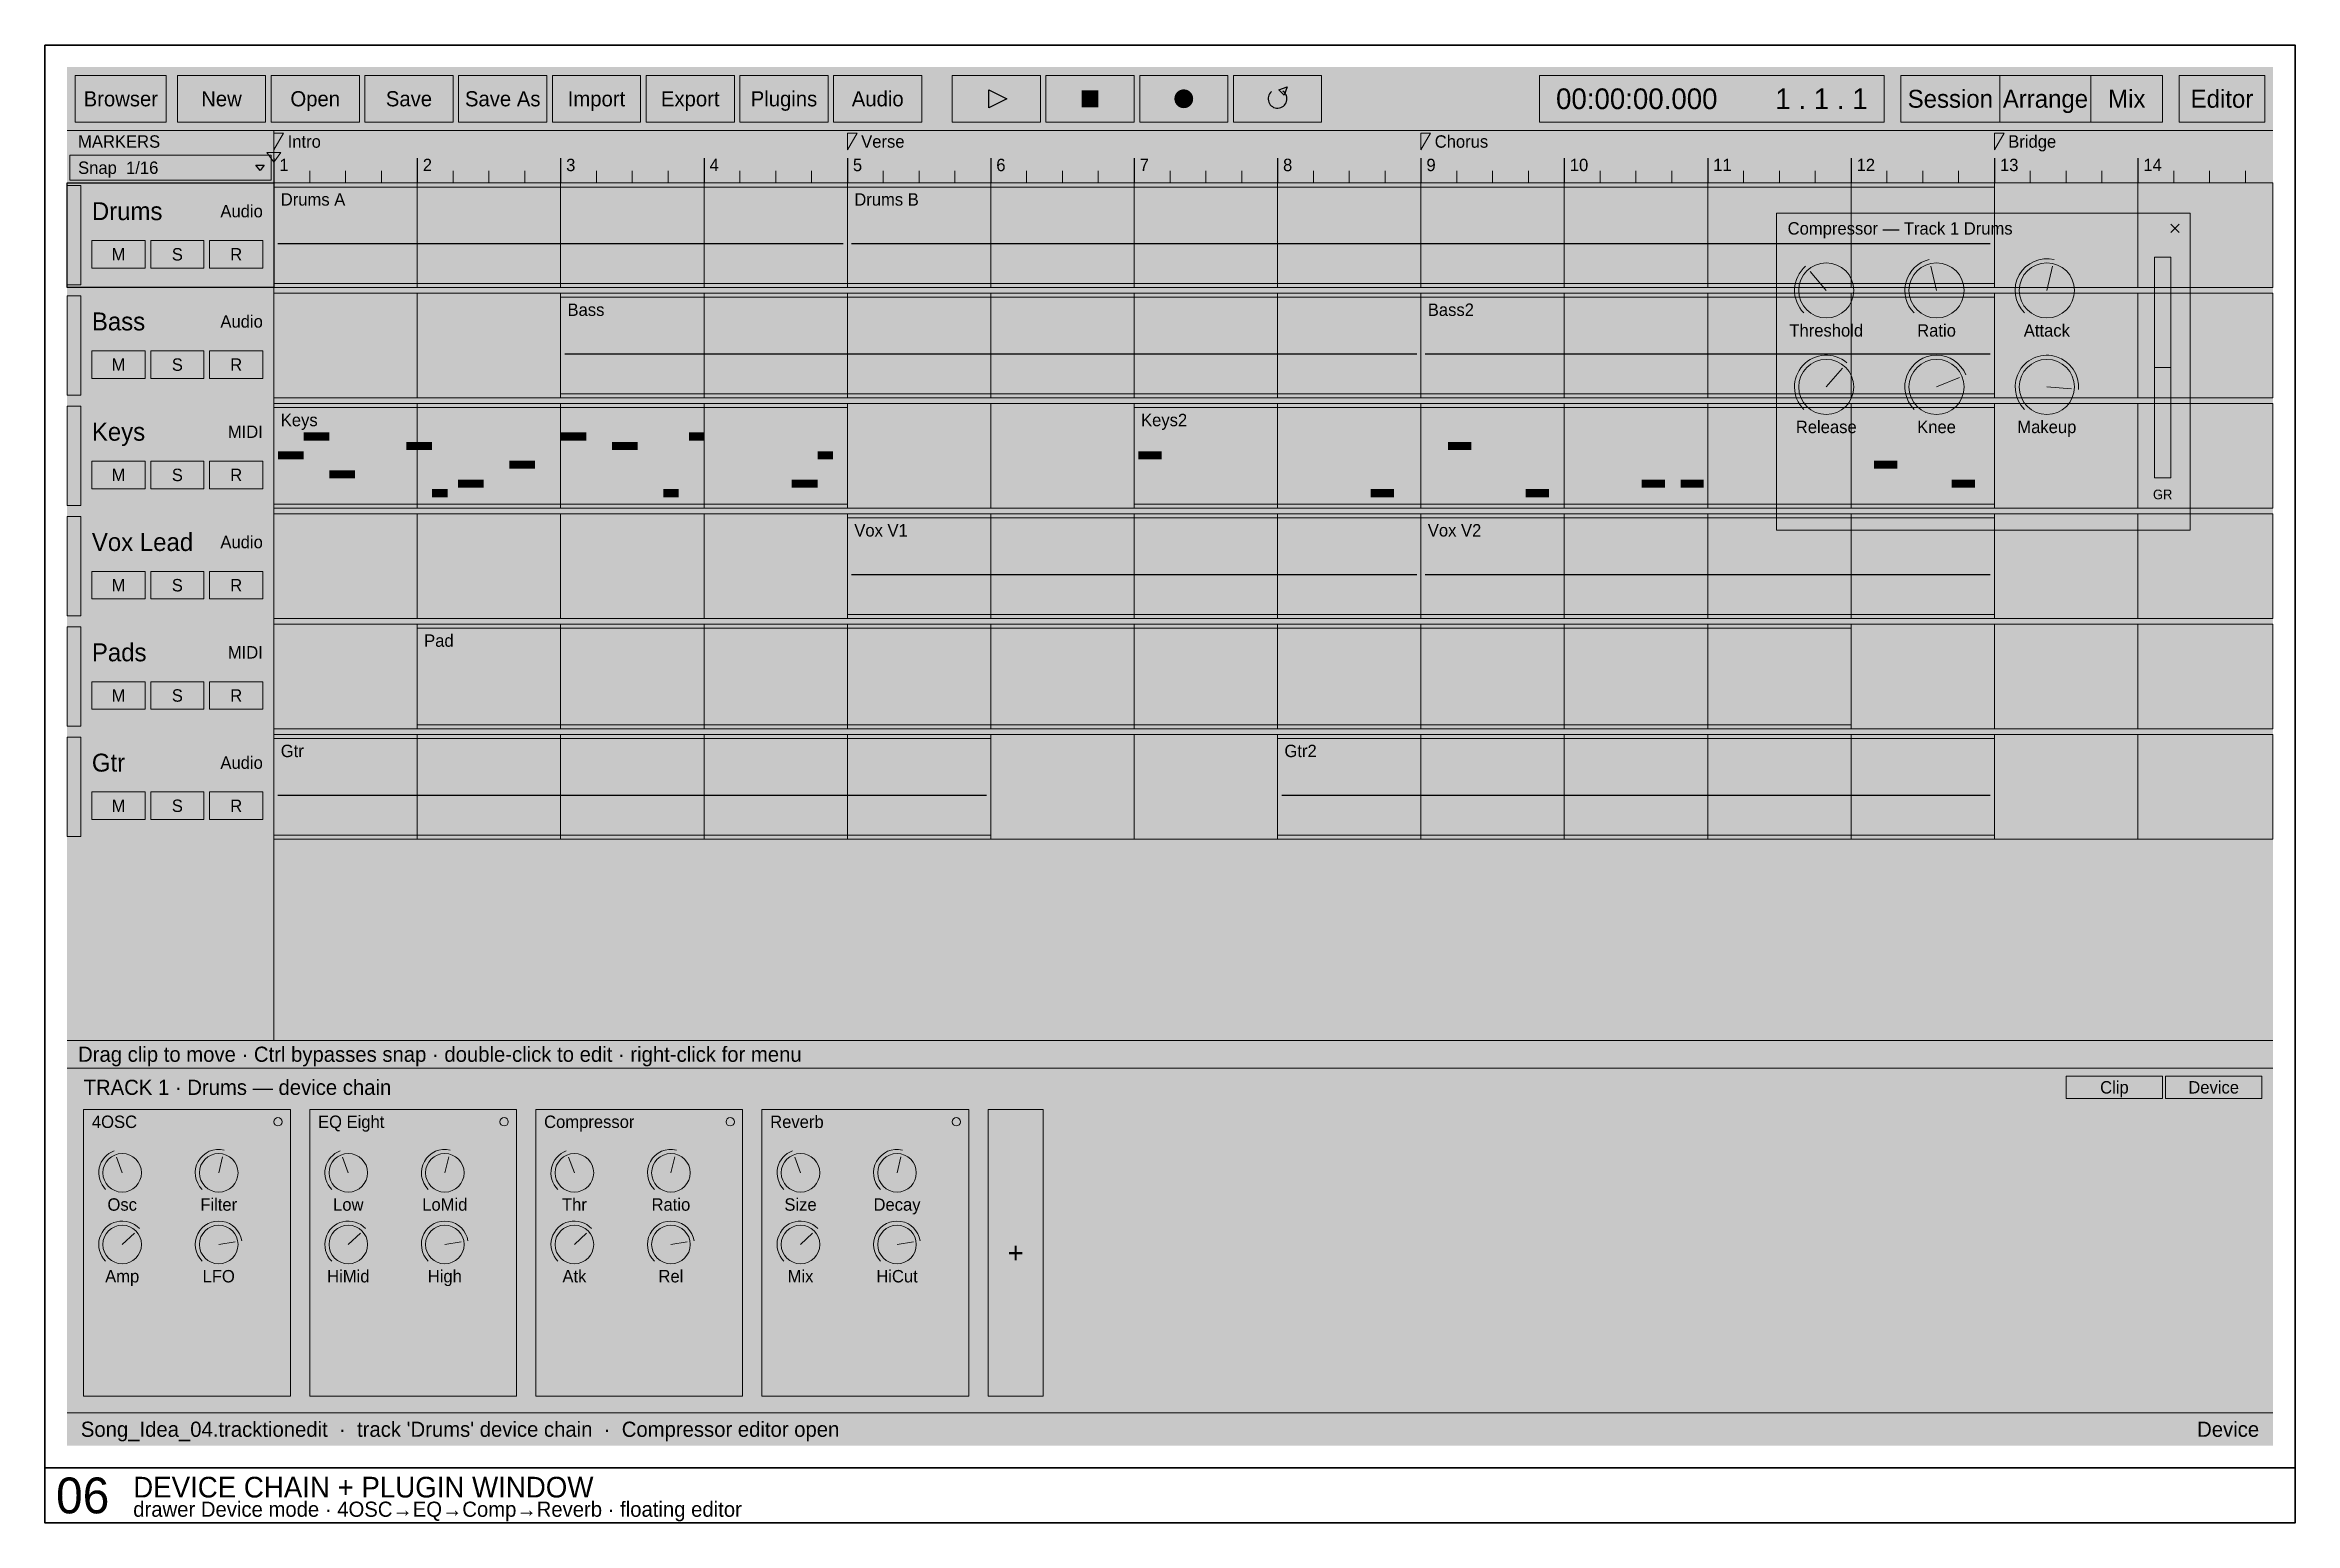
# Model space of a CAD drawing. Extents: x -16 to 1616, y -1056 to 16.
import ezdxf
from ezdxf.enums import TextEntityAlignment as Align

# ---------------------------------------------------------------- set-up
doc = ezdxf.new("R2010")
doc.units = 0
for name, color, linetype, lineweight, true_color in [('FORGE-DIM', 7, 'Continuous', 9, 0x9aa2a8), ('FORGE-SHEET', 7, 'Continuous', 35, 0x9aa2a8), ('UI-ACCENT', 7, 'Continuous', 18, 0xe0902f), ('UI-CLIP', 7, 'Continuous', 13, 0x2d3135), ('UI-GHOST', 7, 'Continuous', 9, 0x555c62), ('UI-HAIRLINE', 7, 'Continuous', 9, 0x34383c), ('UI-RECORD', 7, 'Continuous', 18, 0xe24b4a), ('UI-SELECT', 7, 'Continuous', 25, 0xe0902f)]:
    doc.layers.add(name, color=color, linetype=linetype, lineweight=lineweight, true_color=true_color)
for name, color, linetype, true_color in [('FORGE-TITLE', 7, 'Continuous', 0xd6d9dc), ('UI-METER', 7, 'Continuous', 0x57a963), ('UI-MIDI-NOTE', 7, 'Continuous', 0xe0902f), ('UI-PANEL-BG', 7, 'Continuous', 0x232629), ('UI-RAISED', 7, 'Continuous', 0x2d3135), ('UI-SHELL-BG', 7, 'Continuous', 0x1a1c1e), ('UI-TEXT', 7, 'Continuous', 0xd6d9dc), ('UI-TEXT-SEC', 7, 'Continuous', 0x8a9095), ('UI-WAVEFORM', 7, 'Continuous', 0x707b84)]:
    doc.layers.add(name, color=color, linetype=linetype, true_color=true_color)

msp = doc.modelspace()

# ---------------------------------------------------------------- texts
at = {"layer": 'FORGE-DIM'}
msp.add_text('drawer Device mode · 4OSC→EQ→Comp→Reverb · floating editor', height=11, dxfattribs=at).set_placement((48, -1046), align=Align.MIDDLE_LEFT)
at = {"layer": 'FORGE-TITLE'}
for s, height, p in [('06', 26, (-8, -1036)), ('DEVICE CHAIN + PLUGIN WINDOW', 15, (48, -1030))]:
    msp.add_text(s, height=height, dxfattribs=at).set_placement(p, align=Align.MIDDLE_LEFT)
at = {"layer": 'UI-ACCENT'}
msp.add_text('1 . 1 . 1', height=15, dxfattribs=at).set_placement((1306, -23), align=Align.MIDDLE_RIGHT)
msp.add_text('4OSC', height=9, dxfattribs=at).set_placement((18, -765), align=Align.MIDDLE_LEFT)
msp.add_text('+', height=15, dxfattribs=at).set_placement((688, -860), align=Align.MIDDLE_CENTER)
at = {"layer": 'UI-TEXT'}
for s, height, p in [('00:00:00.000', 15, (1080, -23)), ('Snap  1/16', 9, (8, -73)), ('Drums A', 9, (155, -96)), ('Drums B', 9, (571, -96)), ('Drums', 13, (18, -104.5)), ('Compressor — Track 1 Drums', 9, (1248, -117)), ('Bass', 13, (18, -184.5)), ('Bass', 9, (363, -176)), ('Bass2', 9, (987, -176)), ('Keys', 13, (18, -264.5)), ('Keys', 9, (155, -256)), ('Keys2', 9, (779, -256)), ('Vox Lead', 13, (18, -344.5)), ('Vox V1', 9, (571, -336)), ('Vox V2', 9, (987, -336)), ('Pads', 13, (18, -424.5)), ('Pad', 9, (259, -416)), ('Gtr', 13, (18, -504.5)), ('Gtr', 9, (155, -496)), ('Gtr2', 9, (883, -496)), ('EQ Eight', 9, (182, -765)), ('Compressor', 9, (346, -765)), ('Reverb', 9, (510, -765))]:
    msp.add_text(s, height=height, dxfattribs=at).set_placement(p, align=Align.MIDDLE_LEFT)
for s, height, p in [('Session', 13, (1366, -23)), ('Mix', 13, (1494, -23)), ('Browser', 11, (39, -23)), ('New', 11, (112, -23)), ('Open', 11, (180, -23)), ('Save', 11, (248, -23)), ('Save As', 11, (316, -23)), ('Import', 11, (384, -23)), ('Export', 11, (452, -23)), ('Plugins', 11, (520, -23)), ('Audio', 11, (588, -23)), ('M', 9, (37.3, -135.8)), ('S', 9, (80, -135.8)), ('R', 9, (122.7, -135.8)), ('M', 9, (37.3, -215.8)), ('S', 9, (80, -215.8)), ('R', 9, (122.7, -215.8)), ('M', 9, (37.3, -295.8)), ('S', 9, (80, -295.8)), ('R', 9, (122.7, -295.8)), ('M', 9, (37.3, -375.8)), ('S', 9, (80, -375.8)), ('R', 9, (122.7, -375.8)), ('M', 9, (37.3, -455.8)), ('S', 9, (80, -455.8)), ('R', 9, (122.7, -455.8)), ('M', 9, (37.3, -535.8)), ('S', 9, (80, -535.8)), ('R', 9, (122.7, -535.8)), ('Clip', 9, (1485, -740))]:
    msp.add_text(s, height=height, dxfattribs=at).set_placement(p, align=Align.MIDDLE_CENTER)
at = {"layer": 'UI-TEXT', "true_color": 0x241600}
for s, height, p in [('Editor', 13, (1563, -23)), ('Arrange', 13, (1435, -23)), ('Device', 9, (1557, -740))]:
    msp.add_text(s, height=height, dxfattribs=at).set_placement(p, align=Align.MIDDLE_CENTER)
at = {"layer": 'UI-TEXT-SEC'}
for s, height, p in [('MARKERS', 9, (8, -54)), ('Intro', 9, (160, -54)), ('Verse', 9, (576, -54)), ('Chorus', 9, (992, -54)), ('Bridge', 9, (1408, -54)), ('1', 9, (154, -71)), ('2', 9, (258, -71)), ('3', 9, (362, -71)), ('4', 9, (466, -71)), ('5', 9, (570, -71)), ('6', 9, (674, -71)), ('7', 9, (778, -71)), ('8', 9, (882, -71)), ('9', 9, (986, -71)), ('10', 9, (1090, -71)), ('11', 9, (1194, -71)), ('12', 9, (1298, -71)), ('13', 9, (1402, -71)), ('14', 9, (1506, -71)), ('Drag clip to move · Ctrl bypasses snap · double-click to edit · right-click for menu', 11, (8, -716)), ('TRACK 1 · Drums — device chain', 11, (12, -740)), ("Song_Idea_04.tracktionedit  ·  track 'Drums' device chain  ·  Compressor editor open", 11, (10, -988))]:
    msp.add_text(s, height=height, dxfattribs=at).set_placement(p, align=Align.MIDDLE_LEFT)
for s, height, p in [('Audio', 9, (142, -104.5)), ('Audio', 9, (142, -184.5)), ('MIDI', 9, (142, -264.5)), ('Audio', 9, (142, -344.5)), ('MIDI', 9, (142, -424.5)), ('Audio', 9, (142, -504.5)), ('Device', 11, (1590, -988))]:
    msp.add_text(s, height=height, dxfattribs=at).set_placement(p, align=Align.MIDDLE_RIGHT)
for s, height, p in [('Threshold', 9, (1276, -191)), ('Ratio', 9, (1356, -191)), ('Attack', 9, (1436, -191)), ('Release', 9, (1276, -261)), ('Knee', 9, (1356, -261)), ('Makeup', 9, (1436, -261)), ('GR', 7, (1520, -310)), ('Osc', 9, (40, -825)), ('Filter', 9, (110, -825)), ('Low', 9, (204, -825)), ('LoMid', 9, (274, -825)), ('Thr', 9, (368, -825)), ('Ratio', 9, (438, -825)), ('Size', 9, (532, -825)), ('Decay', 9, (602, -825)), ('Amp', 9, (40, -877)), ('LFO', 9, (110, -877)), ('HiMid', 9, (204, -877)), ('High', 9, (274, -877)), ('Atk', 9, (368, -877)), ('Rel', 9, (438, -877)), ('Mix', 9, (532, -877)), ('HiCut', 9, (602, -877))]:
    msp.add_text(s, height=height, dxfattribs=at).set_placement(p, align=Align.MIDDLE_CENTER)

# ---------------------------------------------------------------- hatches: boundary and pattern name
at = {"layer": 'UI-ACCENT'}
h = msp.add_hatch(color=256, dxfattribs=at)
h.dxf.hatch_style = 1
h.paths.add_polyline_path([(1402, -6), (1468, -6), (1468, -40), (1402, -40)])
h = msp.add_hatch(color=256, dxfattribs=at)
h.dxf.hatch_style = 1
h.paths.add_polyline_path([(1532, -6), (1594, -6), (1594, -40), (1532, -40)])
h = msp.add_hatch(color=256, dxfattribs=at)
h.dxf.hatch_style = 1
h.paths.add_polyline_path([(1522, -732), (1592, -732), (1592, -748), (1522, -748)])
at = {"layer": 'UI-CLIP', "true_color": 0xc86e3c}
h = msp.add_hatch(color=7, dxfattribs=at)
h.dxf.hatch_style = 1
h.paths.add_polyline_path([(0, -86), (10, -86), (10, -158), (0, -158)])
at = {"layer": 'UI-CLIP', "true_color": 0x222528}
h = msp.add_hatch(color=7, dxfattribs=at)
h.dxf.hatch_style = 1
h.paths.add_polyline_path([(150, -84), (1600, -84), (1600, -160), (150, -160)])
at = {"layer": 'UI-CLIP', "true_color": 0x79482c}
h = msp.add_hatch(color=7, dxfattribs=at)
h.dxf.hatch_style = 1
h.paths.add_polyline_path([(150, -87), (566, -87), (566, -157), (150, -157)])
h = msp.add_hatch(color=7, dxfattribs=at)
h.dxf.hatch_style = 1
h.paths.add_polyline_path([(566, -87), (1398, -87), (1398, -157), (566, -157)])
at = {"layer": 'UI-CLIP', "true_color": 0x08090a}
h = msp.add_hatch(color=7, dxfattribs=at)
h.dxf.hatch_style = 1
h.paths.add_polyline_path([(1237, -103), (1543, -103), (1543, -339), (1237, -339)])
at = {"layer": 'UI-CLIP', "true_color": 0x4e9aa6}
h = msp.add_hatch(color=7, dxfattribs=at)
h.dxf.hatch_style = 1
h.paths.add_polyline_path([(0, -166), (10, -166), (10, -238), (0, -238)])
at = {"layer": 'UI-CLIP', "true_color": 0x222528}
h = msp.add_hatch(color=7, dxfattribs=at)
h.dxf.hatch_style = 1
h.paths.add_polyline_path([(150, -164), (1600, -164), (1600, -240), (150, -240)])
at = {"layer": 'UI-CLIP', "true_color": 0x366067}
h = msp.add_hatch(color=7, dxfattribs=at)
h.dxf.hatch_style = 1
h.paths.add_polyline_path([(358, -167), (982, -167), (982, -237), (358, -237)])
h = msp.add_hatch(color=7, dxfattribs=at)
h.dxf.hatch_style = 1
h.paths.add_polyline_path([(982, -167), (1398, -167), (1398, -237), (982, -237)])
at = {"layer": 'UI-CLIP', "true_color": 0x222528}
h = msp.add_hatch(color=7, dxfattribs=at)
h.dxf.hatch_style = 1
h.paths.add_polyline_path([(150, -244), (1600, -244), (1600, -320), (150, -320)])
at = {"layer": 'UI-CLIP', "true_color": 0x9a6fb0}
h = msp.add_hatch(color=7, dxfattribs=at)
h.dxf.hatch_style = 1
h.paths.add_polyline_path([(0, -246), (10, -246), (10, -318), (0, -318)])
at = {"layer": 'UI-CLIP', "true_color": 0x6d624c}
h = msp.add_hatch(color=7, dxfattribs=at)
h.dxf.hatch_style = 1
h.paths.add_polyline_path([(150, -247), (566, -247), (566, -317), (150, -317)])
h = msp.add_hatch(color=7, dxfattribs=at)
h.dxf.hatch_style = 1
h.paths.add_polyline_path([(774, -247), (1398, -247), (1398, -317), (774, -317)])
at = {"layer": 'UI-CLIP', "true_color": 0x6fa855}
h = msp.add_hatch(color=7, dxfattribs=at)
h.dxf.hatch_style = 1
h.paths.add_polyline_path([(0, -326), (10, -326), (10, -398), (0, -398)])
at = {"layer": 'UI-CLIP', "true_color": 0x222528}
h = msp.add_hatch(color=7, dxfattribs=at)
h.dxf.hatch_style = 1
h.paths.add_polyline_path([(150, -324), (1600, -324), (1600, -400), (150, -400)])
at = {"layer": 'UI-CLIP', "true_color": 0x48683a}
h = msp.add_hatch(color=7, dxfattribs=at)
h.dxf.hatch_style = 1
h.paths.add_polyline_path([(566, -327), (982, -327), (982, -397), (566, -397)])
h = msp.add_hatch(color=7, dxfattribs=at)
h.dxf.hatch_style = 1
h.paths.add_polyline_path([(982, -327), (1398, -327), (1398, -397), (982, -397)])
at = {"layer": 'UI-CLIP', "true_color": 0xc95b6b}
h = msp.add_hatch(color=7, dxfattribs=at)
h.dxf.hatch_style = 1
h.paths.add_polyline_path([(0, -406), (10, -406), (10, -478), (0, -478)])
at = {"layer": 'UI-CLIP', "true_color": 0x222528}
h = msp.add_hatch(color=7, dxfattribs=at)
h.dxf.hatch_style = 1
h.paths.add_polyline_path([(150, -404), (1600, -404), (1600, -480), (150, -480)])
at = {"layer": 'UI-CLIP', "true_color": 0x4a7942}
h = msp.add_hatch(color=7, dxfattribs=at)
h.dxf.hatch_style = 1
h.paths.add_polyline_path([(254, -407), (1294, -407), (1294, -477), (254, -477)])
at = {"layer": 'UI-CLIP', "true_color": 0x5a86c4}
h = msp.add_hatch(color=7, dxfattribs=at)
h.dxf.hatch_style = 1
h.paths.add_polyline_path([(0, -486), (10, -486), (10, -558), (0, -558)])
at = {"layer": 'UI-CLIP', "true_color": 0x222528}
h = msp.add_hatch(color=7, dxfattribs=at)
h.dxf.hatch_style = 1
h.paths.add_polyline_path([(150, -484), (1600, -484), (1600, -560), (150, -560)])
at = {"layer": 'UI-CLIP', "true_color": 0x3d5577}
h = msp.add_hatch(color=7, dxfattribs=at)
h.dxf.hatch_style = 1
h.paths.add_polyline_path([(150, -487), (670, -487), (670, -557), (150, -557)])
h = msp.add_hatch(color=7, dxfattribs=at)
h.dxf.hatch_style = 1
h.paths.add_polyline_path([(878, -487), (1398, -487), (1398, -557), (878, -557)])
at = {"layer": 'UI-METER', "true_color": 0x57a963}
h = msp.add_hatch(color=7, dxfattribs=at)
h.dxf.hatch_style = 1
h.paths.add_polyline_path([(1515, -234), (1525, -234), (1525, -298), (1515, -298)])
at = {"layer": 'UI-MIDI-NOTE', "true_color": 0xeac68a}
h = msp.add_hatch(color=7, dxfattribs=at)
h.dxf.hatch_style = 1
h.paths.add_polyline_path([(171.6, -265), (190.3, -265), (190.3, -270.9), (171.6, -270.9)])
h = msp.add_hatch(color=7, dxfattribs=at)
h.dxf.hatch_style = 1
h.paths.add_polyline_path([(227.5, -271.9), (253.6, -271.9), (253.6, -277.7), (227.5, -277.7)])
h = msp.add_hatch(color=7, dxfattribs=at)
h.dxf.hatch_style = 1
h.paths.add_polyline_path([(246.2, -271.9), (264.8, -271.9), (264.8, -277.7), (246.2, -277.7)])
h = msp.add_hatch(color=7, dxfattribs=at)
h.dxf.hatch_style = 1
h.paths.add_polyline_path([(302.1, -265), (328.2, -265), (328.2, -270.9), (302.1, -270.9)])
h = msp.add_hatch(color=7, dxfattribs=at)
h.dxf.hatch_style = 1
h.paths.add_polyline_path([(339.4, -265), (365.5, -265), (365.5, -270.9), (339.4, -270.9)])
h = msp.add_hatch(color=7, dxfattribs=at)
h.dxf.hatch_style = 1
h.paths.add_polyline_path([(358, -265), (376.6, -265), (376.6, -270.9), (358, -270.9)])
h = msp.add_hatch(color=7, dxfattribs=at)
h.dxf.hatch_style = 1
h.paths.add_polyline_path([(376.6, -271.9), (402.7, -271.9), (402.7, -277.7), (376.6, -277.7)])
h = msp.add_hatch(color=7, dxfattribs=at)
h.dxf.hatch_style = 1
h.paths.add_polyline_path([(395.3, -271.9), (413.9, -271.9), (413.9, -277.7), (395.3, -277.7)])
h = msp.add_hatch(color=7, dxfattribs=at)
h.dxf.hatch_style = 1
h.paths.add_polyline_path([(451.2, -265), (462.4, -265), (462.4, -270.9), (451.2, -270.9)])
h = msp.add_hatch(color=7, dxfattribs=at)
h.dxf.hatch_style = 1
h.paths.add_polyline_path([(507.1, -265), (533.2, -265), (533.2, -270.9), (507.1, -270.9)])
h = msp.add_hatch(color=7, dxfattribs=at)
h.dxf.hatch_style = 1
h.paths.add_polyline_path([(833.2, -271.9), (861.3, -271.9), (861.3, -277.7), (833.2, -277.7)])
h = msp.add_hatch(color=7, dxfattribs=at)
h.dxf.hatch_style = 1
h.paths.add_polyline_path([(861.3, -271.9), (900.6, -271.9), (900.6, -277.7), (861.3, -277.7)])
h = msp.add_hatch(color=7, dxfattribs=at)
h.dxf.hatch_style = 1
h.paths.add_polyline_path([(1001.7, -271.9), (1018.6, -271.9), (1018.6, -277.7), (1001.7, -277.7)])
h = msp.add_hatch(color=7, dxfattribs=at)
h.dxf.hatch_style = 1
h.paths.add_polyline_path([(1226.5, -265), (1265.8, -265), (1265.8, -270.9), (1226.5, -270.9)])
h = msp.add_hatch(color=7, dxfattribs=at)
h.dxf.hatch_style = 1
h.paths.add_polyline_path([(1254.5, -265), (1282.6, -265), (1282.6, -270.9), (1254.5, -270.9)])
h = msp.add_hatch(color=7, dxfattribs=at)
h.dxf.hatch_style = 1
h.paths.add_polyline_path([(153, -278.7), (171.6, -278.7), (171.6, -284.6), (153, -284.6)])
h = msp.add_hatch(color=7, dxfattribs=at)
h.dxf.hatch_style = 1
h.paths.add_polyline_path([(190.3, -292.4), (208.9, -292.4), (208.9, -298.3), (190.3, -298.3)])
h = msp.add_hatch(color=7, dxfattribs=at)
h.dxf.hatch_style = 1
h.paths.add_polyline_path([(320.7, -285.6), (339.4, -285.6), (339.4, -291.4), (320.7, -291.4)])
h = msp.add_hatch(color=7, dxfattribs=at)
h.dxf.hatch_style = 1
h.paths.add_polyline_path([(488.5, -278.7), (514.5, -278.7), (514.5, -284.6), (488.5, -284.6)])
h = msp.add_hatch(color=7, dxfattribs=at)
h.dxf.hatch_style = 1
h.paths.add_polyline_path([(544.4, -278.7), (555.5, -278.7), (555.5, -284.6), (544.4, -284.6)])
h = msp.add_hatch(color=7, dxfattribs=at)
h.dxf.hatch_style = 1
h.paths.add_polyline_path([(777, -278.7), (793.9, -278.7), (793.9, -284.6), (777, -284.6)])
h = msp.add_hatch(color=7, dxfattribs=at)
h.dxf.hatch_style = 1
h.paths.add_polyline_path([(805.1, -285.6), (844.4, -285.6), (844.4, -291.4), (805.1, -291.4)])
h = msp.add_hatch(color=7, dxfattribs=at)
h.dxf.hatch_style = 1
h.paths.add_polyline_path([(889.4, -292.4), (928.7, -292.4), (928.7, -298.3), (889.4, -298.3)])
h = msp.add_hatch(color=7, dxfattribs=at)
h.dxf.hatch_style = 1
h.paths.add_polyline_path([(917.5, -285.6), (956.8, -285.6), (956.8, -291.4), (917.5, -291.4)])
h = msp.add_hatch(color=7, dxfattribs=at)
h.dxf.hatch_style = 1
h.paths.add_polyline_path([(1029.8, -292.4), (1069.1, -292.4), (1069.1, -298.3), (1029.8, -298.3)])
h = msp.add_hatch(color=7, dxfattribs=at)
h.dxf.hatch_style = 1
h.paths.add_polyline_path([(1198.4, -292.4), (1237.7, -292.4), (1237.7, -298.3), (1198.4, -298.3)])
h = msp.add_hatch(color=7, dxfattribs=at)
h.dxf.hatch_style = 1
h.paths.add_polyline_path([(1282.6, -278.7), (1322, -278.7), (1322, -284.6), (1282.6, -284.6)])
h = msp.add_hatch(color=7, dxfattribs=at)
h.dxf.hatch_style = 1
h.paths.add_polyline_path([(1310.7, -285.6), (1327.6, -285.6), (1327.6, -291.4), (1310.7, -291.4)])
h = msp.add_hatch(color=7, dxfattribs=at)
h.dxf.hatch_style = 1
h.paths.add_polyline_path([(1338.8, -292.4), (1366.9, -292.4), (1366.9, -298.3), (1338.8, -298.3)])
h = msp.add_hatch(color=7, dxfattribs=at)
h.dxf.hatch_style = 1
h.paths.add_polyline_path([(208.9, -299.3), (235, -299.3), (235, -305.1), (208.9, -305.1)])
h = msp.add_hatch(color=7, dxfattribs=at)
h.dxf.hatch_style = 1
h.paths.add_polyline_path([(264.8, -306.1), (276, -306.1), (276, -312), (264.8, -312)])
h = msp.add_hatch(color=7, dxfattribs=at)
h.dxf.hatch_style = 1
h.paths.add_polyline_path([(283.5, -299.3), (302.1, -299.3), (302.1, -305.1), (283.5, -305.1)])
h = msp.add_hatch(color=7, dxfattribs=at)
h.dxf.hatch_style = 1
h.paths.add_polyline_path([(413.9, -299.3), (440, -299.3), (440, -305.1), (413.9, -305.1)])
h = msp.add_hatch(color=7, dxfattribs=at)
h.dxf.hatch_style = 1
h.paths.add_polyline_path([(432.5, -306.1), (443.7, -306.1), (443.7, -312), (432.5, -312)])
h = msp.add_hatch(color=7, dxfattribs=at)
h.dxf.hatch_style = 1
h.paths.add_polyline_path([(469.8, -299.3), (495.9, -299.3), (495.9, -305.1), (469.8, -305.1)])
h = msp.add_hatch(color=7, dxfattribs=at)
h.dxf.hatch_style = 1
h.paths.add_polyline_path([(525.7, -299.3), (544.4, -299.3), (544.4, -305.1), (525.7, -305.1)])
h = msp.add_hatch(color=7, dxfattribs=at)
h.dxf.hatch_style = 1
h.paths.add_polyline_path([(945.5, -306.1), (962.4, -306.1), (962.4, -312), (945.5, -312)])
h = msp.add_hatch(color=7, dxfattribs=at)
h.dxf.hatch_style = 1
h.paths.add_polyline_path([(973.6, -299.3), (1001.7, -299.3), (1001.7, -305.1), (973.6, -305.1)])
h = msp.add_hatch(color=7, dxfattribs=at)
h.dxf.hatch_style = 1
h.paths.add_polyline_path([(1057.9, -306.1), (1074.8, -306.1), (1074.8, -312), (1057.9, -312)])
h = msp.add_hatch(color=7, dxfattribs=at)
h.dxf.hatch_style = 1
h.paths.add_polyline_path([(1086, -306.1), (1114.1, -306.1), (1114.1, -312), (1086, -312)])
h = msp.add_hatch(color=7, dxfattribs=at)
h.dxf.hatch_style = 1
h.paths.add_polyline_path([(1114.1, -299.3), (1142.2, -299.3), (1142.2, -305.1), (1114.1, -305.1)])
h = msp.add_hatch(color=7, dxfattribs=at)
h.dxf.hatch_style = 1
h.paths.add_polyline_path([(1142.2, -299.3), (1159, -299.3), (1159, -305.1), (1142.2, -305.1)])
h = msp.add_hatch(color=7, dxfattribs=at)
h.dxf.hatch_style = 1
h.paths.add_polyline_path([(1170.3, -299.3), (1187.1, -299.3), (1187.1, -305.1), (1170.3, -305.1)])
h = msp.add_hatch(color=7, dxfattribs=at)
h.dxf.hatch_style = 1
h.paths.add_polyline_path([(1366.9, -299.3), (1383.8, -299.3), (1383.8, -305.1), (1366.9, -305.1)])
h = msp.add_hatch(color=7, dxfattribs=at)
h.dxf.hatch_style = 1
h.paths.add_polyline_path([(304, -438.7), (332.2, -438.7), (332.2, -444.6), (304, -444.6)])
h = msp.add_hatch(color=7, dxfattribs=at)
h.dxf.hatch_style = 1
h.paths.add_polyline_path([(398, -431.9), (463.8, -431.9), (463.8, -437.7), (398, -437.7)])
h = msp.add_hatch(color=7, dxfattribs=at)
h.dxf.hatch_style = 1
h.paths.add_polyline_path([(445, -431.9), (473.2, -431.9), (473.2, -437.7), (445, -437.7)])
h = msp.add_hatch(color=7, dxfattribs=at)
h.dxf.hatch_style = 1
h.paths.add_polyline_path([(633, -438.7), (698.8, -438.7), (698.8, -444.6), (633, -444.6)])
h = msp.add_hatch(color=7, dxfattribs=at)
h.dxf.hatch_style = 1
h.paths.add_polyline_path([(727, -431.9), (755.2, -431.9), (755.2, -437.7), (727, -437.7)])
h = msp.add_hatch(color=7, dxfattribs=at)
h.dxf.hatch_style = 1
h.paths.add_polyline_path([(774, -438.7), (839.8, -438.7), (839.8, -444.6), (774, -444.6)])
h = msp.add_hatch(color=7, dxfattribs=at)
h.dxf.hatch_style = 1
h.paths.add_polyline_path([(1056, -431.9), (1121.8, -431.9), (1121.8, -437.7), (1056, -437.7)])
h = msp.add_hatch(color=7, dxfattribs=at)
h.dxf.hatch_style = 1
h.paths.add_polyline_path([(1197, -431.9), (1244, -431.9), (1244, -437.7), (1197, -437.7)])
h = msp.add_hatch(color=7, dxfattribs=at)
h.dxf.hatch_style = 1
h.paths.add_polyline_path([(257, -445.6), (322.8, -445.6), (322.8, -451.4), (257, -451.4)])
h = msp.add_hatch(color=7, dxfattribs=at)
h.dxf.hatch_style = 1
h.paths.add_polyline_path([(539, -452.4), (604.8, -452.4), (604.8, -458.3), (539, -458.3)])
h = msp.add_hatch(color=7, dxfattribs=at)
h.dxf.hatch_style = 1
h.paths.add_polyline_path([(586, -445.6), (614.2, -445.6), (614.2, -451.4), (586, -451.4)])
h = msp.add_hatch(color=7, dxfattribs=at)
h.dxf.hatch_style = 1
h.paths.add_polyline_path([(821, -445.6), (849.2, -445.6), (849.2, -451.4), (821, -451.4)])
h = msp.add_hatch(color=7, dxfattribs=at)
h.dxf.hatch_style = 1
h.paths.add_polyline_path([(915, -452.4), (943.2, -452.4), (943.2, -458.3), (915, -458.3)])
h = msp.add_hatch(color=7, dxfattribs=at)
h.dxf.hatch_style = 1
h.paths.add_polyline_path([(962, -452.4), (1009, -452.4), (1009, -458.3), (962, -458.3)])
h = msp.add_hatch(color=7, dxfattribs=at)
h.dxf.hatch_style = 1
h.paths.add_polyline_path([(351, -459.3), (398, -459.3), (398, -465.1), (351, -465.1)])
h = msp.add_hatch(color=7, dxfattribs=at)
h.dxf.hatch_style = 1
h.paths.add_polyline_path([(492, -459.3), (539, -459.3), (539, -465.1), (492, -465.1)])
h = msp.add_hatch(color=7, dxfattribs=at)
h.dxf.hatch_style = 1
h.paths.add_polyline_path([(680, -459.3), (708.2, -459.3), (708.2, -465.1), (680, -465.1)])
h = msp.add_hatch(color=7, dxfattribs=at)
h.dxf.hatch_style = 1
h.paths.add_polyline_path([(868, -459.3), (933.8, -459.3), (933.8, -465.1), (868, -465.1)])
h = msp.add_hatch(color=7, dxfattribs=at)
h.dxf.hatch_style = 1
h.paths.add_polyline_path([(1009, -459.3), (1074.8, -459.3), (1074.8, -465.1), (1009, -465.1)])
h = msp.add_hatch(color=7, dxfattribs=at)
h.dxf.hatch_style = 1
h.paths.add_polyline_path([(1103, -466.1), (1150, -466.1), (1150, -472), (1103, -472)])
h = msp.add_hatch(color=7, dxfattribs=at)
h.dxf.hatch_style = 1
h.paths.add_polyline_path([(1150, -466.1), (1197, -466.1), (1197, -472), (1150, -472)])
h = msp.add_hatch(color=7, dxfattribs=at)
h.dxf.hatch_style = 1
h.paths.add_polyline_path([(1244, -459.3), (1291, -459.3), (1291, -465.1), (1244, -465.1)])
at = {"layer": 'UI-PANEL-BG'}
h = msp.add_hatch(color=256, dxfattribs=at)
h.dxf.hatch_style = 1
h.paths.add_polyline_path([(0, 0), (1600, 0), (1600, -46), (0, -46)])
h = msp.add_hatch(color=256, dxfattribs=at)
h.dxf.hatch_style = 1
h.paths.add_polyline_path([(0, -46), (1600, -46), (1600, -62), (0, -62)])
h = msp.add_hatch(color=256, dxfattribs=at)
h.dxf.hatch_style = 1
h.paths.add_polyline_path([(0, -62), (1600, -62), (1600, -84), (0, -84)])
h = msp.add_hatch(color=256, dxfattribs=at)
h.dxf.hatch_style = 1
h.paths.add_polyline_path([(0, -84), (150, -84), (150, -160), (0, -160)])
h = msp.add_hatch(color=256, dxfattribs=at)
h.dxf.hatch_style = 1
h.paths.add_polyline_path([(1240, -106), (1540, -106), (1540, -336), (1240, -336)])
h = msp.add_hatch(color=256, dxfattribs=at)
h.dxf.hatch_style = 1
h.paths.add_polyline_path([(1514, -138), (1526, -138), (1526, -298), (1514, -298)])
h = msp.add_hatch(color=256, dxfattribs=at)
h.dxf.hatch_style = 1
h.paths.add_polyline_path([(0, -164), (150, -164), (150, -240), (0, -240)])
h = msp.add_hatch(color=256, dxfattribs=at)
h.dxf.hatch_style = 1
h.paths.add_polyline_path([(0, -244), (150, -244), (150, -320), (0, -320)])
h = msp.add_hatch(color=256, dxfattribs=at)
h.dxf.hatch_style = 1
h.paths.add_polyline_path([(0, -324), (150, -324), (150, -400), (0, -400)])
h = msp.add_hatch(color=256, dxfattribs=at)
h.dxf.hatch_style = 1
h.paths.add_polyline_path([(0, -404), (150, -404), (150, -480), (0, -480)])
h = msp.add_hatch(color=256, dxfattribs=at)
h.dxf.hatch_style = 1
h.paths.add_polyline_path([(0, -484), (150, -484), (150, -560), (0, -560)])
h = msp.add_hatch(color=256, dxfattribs=at)
h.dxf.hatch_style = 1
h.paths.add_polyline_path([(0, -706), (1600, -706), (1600, -726), (0, -726)])
h = msp.add_hatch(color=256, dxfattribs=at)
h.dxf.hatch_style = 1
h.paths.add_polyline_path([(0, -726), (1600, -726), (1600, -976), (0, -976)])
h = msp.add_hatch(color=256, dxfattribs=at)
h.dxf.hatch_style = 1
h.paths.add_polyline_path([(12, -756), (162, -756), (162, -774), (12, -774)])
h = msp.add_hatch(color=256, dxfattribs=at)
h.dxf.hatch_style = 1
h.paths.add_polyline_path([(176, -756), (326, -756), (326, -774), (176, -774)])
h = msp.add_hatch(color=256, dxfattribs=at)
h.dxf.hatch_style = 1
h.paths.add_polyline_path([(340, -756), (490, -756), (490, -774), (340, -774)])
h = msp.add_hatch(color=256, dxfattribs=at)
h.dxf.hatch_style = 1
h.paths.add_polyline_path([(504, -756), (654, -756), (654, -774), (504, -774)])
h = msp.add_hatch(color=256, dxfattribs=at)
h.dxf.hatch_style = 1
h.paths.add_polyline_path([(0, -976), (1600, -976), (1600, -1000), (0, -1000)])
at = {"layer": 'UI-RAISED'}
h = msp.add_hatch(color=256, dxfattribs=at)
h.dxf.hatch_style = 1
h.paths.add_polyline_path([(6, -6), (72, -6), (72, -40), (6, -40)])
h = msp.add_hatch(color=256, dxfattribs=at)
h.dxf.hatch_style = 1
h.paths.add_polyline_path([(80, -6), (144, -6), (144, -40), (80, -40)])
h = msp.add_hatch(color=256, dxfattribs=at)
h.dxf.hatch_style = 1
h.paths.add_polyline_path([(148, -6), (212, -6), (212, -40), (148, -40)])
h = msp.add_hatch(color=256, dxfattribs=at)
h.dxf.hatch_style = 1
h.paths.add_polyline_path([(216, -6), (280, -6), (280, -40), (216, -40)])
h = msp.add_hatch(color=256, dxfattribs=at)
h.dxf.hatch_style = 1
h.paths.add_polyline_path([(284, -6), (348, -6), (348, -40), (284, -40)])
h = msp.add_hatch(color=256, dxfattribs=at)
h.dxf.hatch_style = 1
h.paths.add_polyline_path([(352, -6), (416, -6), (416, -40), (352, -40)])
h = msp.add_hatch(color=256, dxfattribs=at)
h.dxf.hatch_style = 1
h.paths.add_polyline_path([(420, -6), (484, -6), (484, -40), (420, -40)])
h = msp.add_hatch(color=256, dxfattribs=at)
h.dxf.hatch_style = 1
h.paths.add_polyline_path([(488, -6), (552, -6), (552, -40), (488, -40)])
h = msp.add_hatch(color=256, dxfattribs=at)
h.dxf.hatch_style = 1
h.paths.add_polyline_path([(556, -6), (620, -6), (620, -40), (556, -40)])
h = msp.add_hatch(color=256, dxfattribs=at)
h.dxf.hatch_style = 1
h.paths.add_polyline_path([(642, -6), (706, -6), (706, -40), (642, -40)])
h = msp.add_hatch(color=256, dxfattribs=at)
h.dxf.hatch_style = 1
h.paths.add_polyline_path([(710, -6), (774, -6), (774, -40), (710, -40)])
h = msp.add_hatch(color=256, dxfattribs=at)
h.dxf.hatch_style = 1
h.paths.add_polyline_path([(778, -6), (842, -6), (842, -40), (778, -40)])
h = msp.add_hatch(color=256, dxfattribs=at)
h.dxf.hatch_style = 1
h.paths.add_polyline_path([(846, -6), (910, -6), (910, -40), (846, -40)])
h = msp.add_hatch(color=256, dxfattribs=at)
h.dxf.hatch_style = 1
h.paths.add_polyline_path([(1068, -6), (1318, -6), (1318, -40), (1068, -40)])
h = msp.add_hatch(color=256, dxfattribs=at)
h.dxf.hatch_style = 1
h.paths.add_polyline_path([(1330, -6), (1402, -6), (1402, -40), (1330, -40)])
h = msp.add_hatch(color=256, dxfattribs=at)
h.dxf.hatch_style = 1
h.paths.add_polyline_path([(1468, -6), (1520, -6), (1520, -40), (1468, -40)])
h = msp.add_hatch(color=256, dxfattribs=at)
h.dxf.hatch_style = 1
h.paths.add_polyline_path([(2, -64), (148, -64), (148, -82), (2, -82)])
h = msp.add_hatch(color=256, dxfattribs=at)
h.dxf.hatch_style = 1
h.paths.add_polyline_path([(1240, -106), (1540, -106), (1540, -128), (1240, -128)])
h = msp.add_hatch(color=256, dxfattribs=at)
h.dxf.hatch_style = 1
h.paths.add_polyline_path([(18, -125.8), (56.7, -125.8), (56.7, -145.8), (18, -145.8)])
h = msp.add_hatch(color=256, dxfattribs=at)
h.dxf.hatch_style = 1
h.paths.add_polyline_path([(60.7, -125.8), (99.3, -125.8), (99.3, -145.8), (60.7, -145.8)])
h = msp.add_hatch(color=256, dxfattribs=at)
h.dxf.hatch_style = 1
h.paths.add_polyline_path([(103.3, -125.8), (142, -125.8), (142, -145.8), (103.3, -145.8)])
h = msp.add_hatch(color=256, dxfattribs=at)
h.dxf.hatch_style = 1
edge = h.paths.add_edge_path()
edge.add_arc((1276, -162), 20, 0, 360)
h = msp.add_hatch(color=256, dxfattribs=at)
h.dxf.hatch_style = 1
edge = h.paths.add_edge_path()
edge.add_arc((1356, -162), 20, 0, 360)
h = msp.add_hatch(color=256, dxfattribs=at)
h.dxf.hatch_style = 1
edge = h.paths.add_edge_path()
edge.add_arc((1436, -162), 20, 0, 360)
h = msp.add_hatch(color=256, dxfattribs=at)
h.dxf.hatch_style = 1
h.paths.add_polyline_path([(18, -205.8), (56.7, -205.8), (56.7, -225.8), (18, -225.8)])
h = msp.add_hatch(color=256, dxfattribs=at)
h.dxf.hatch_style = 1
h.paths.add_polyline_path([(60.7, -205.8), (99.3, -205.8), (99.3, -225.8), (60.7, -225.8)])
h = msp.add_hatch(color=256, dxfattribs=at)
h.dxf.hatch_style = 1
h.paths.add_polyline_path([(103.3, -205.8), (142, -205.8), (142, -225.8), (103.3, -225.8)])
h = msp.add_hatch(color=256, dxfattribs=at)
h.dxf.hatch_style = 1
edge = h.paths.add_edge_path()
edge.add_arc((1276, -232), 20, 0, 360)
h = msp.add_hatch(color=256, dxfattribs=at)
h.dxf.hatch_style = 1
edge = h.paths.add_edge_path()
edge.add_arc((1356, -232), 20, 0, 360)
h = msp.add_hatch(color=256, dxfattribs=at)
h.dxf.hatch_style = 1
edge = h.paths.add_edge_path()
edge.add_arc((1436, -232), 20, 0, 360)
h = msp.add_hatch(color=256, dxfattribs=at)
h.dxf.hatch_style = 1
h.paths.add_polyline_path([(18, -285.8), (56.7, -285.8), (56.7, -305.8), (18, -305.8)])
h = msp.add_hatch(color=256, dxfattribs=at)
h.dxf.hatch_style = 1
h.paths.add_polyline_path([(60.7, -285.8), (99.3, -285.8), (99.3, -305.8), (60.7, -305.8)])
h = msp.add_hatch(color=256, dxfattribs=at)
h.dxf.hatch_style = 1
h.paths.add_polyline_path([(103.3, -285.8), (142, -285.8), (142, -305.8), (103.3, -305.8)])
h = msp.add_hatch(color=256, dxfattribs=at)
h.dxf.hatch_style = 1
h.paths.add_polyline_path([(18, -365.8), (56.7, -365.8), (56.7, -385.8), (18, -385.8)])
h = msp.add_hatch(color=256, dxfattribs=at)
h.dxf.hatch_style = 1
h.paths.add_polyline_path([(60.7, -365.8), (99.3, -365.8), (99.3, -385.8), (60.7, -385.8)])
h = msp.add_hatch(color=256, dxfattribs=at)
h.dxf.hatch_style = 1
h.paths.add_polyline_path([(103.3, -365.8), (142, -365.8), (142, -385.8), (103.3, -385.8)])
h = msp.add_hatch(color=256, dxfattribs=at)
h.dxf.hatch_style = 1
h.paths.add_polyline_path([(18, -445.8), (56.7, -445.8), (56.7, -465.8), (18, -465.8)])
h = msp.add_hatch(color=256, dxfattribs=at)
h.dxf.hatch_style = 1
h.paths.add_polyline_path([(60.7, -445.8), (99.3, -445.8), (99.3, -465.8), (60.7, -465.8)])
h = msp.add_hatch(color=256, dxfattribs=at)
h.dxf.hatch_style = 1
h.paths.add_polyline_path([(103.3, -445.8), (142, -445.8), (142, -465.8), (103.3, -465.8)])
h = msp.add_hatch(color=256, dxfattribs=at)
h.dxf.hatch_style = 1
h.paths.add_polyline_path([(18, -525.8), (56.7, -525.8), (56.7, -545.8), (18, -545.8)])
h = msp.add_hatch(color=256, dxfattribs=at)
h.dxf.hatch_style = 1
h.paths.add_polyline_path([(60.7, -525.8), (99.3, -525.8), (99.3, -545.8), (60.7, -545.8)])
h = msp.add_hatch(color=256, dxfattribs=at)
h.dxf.hatch_style = 1
h.paths.add_polyline_path([(103.3, -525.8), (142, -525.8), (142, -545.8), (103.3, -545.8)])
h = msp.add_hatch(color=256, dxfattribs=at)
h.dxf.hatch_style = 1
h.paths.add_polyline_path([(1450, -732), (1520, -732), (1520, -748), (1450, -748)])
h = msp.add_hatch(color=256, dxfattribs=at)
h.dxf.hatch_style = 1
h.paths.add_polyline_path([(12, -756), (162, -756), (162, -964), (12, -964)])
h = msp.add_hatch(color=256, dxfattribs=at)
h.dxf.hatch_style = 1
h.paths.add_polyline_path([(176, -756), (326, -756), (326, -964), (176, -964)])
h = msp.add_hatch(color=256, dxfattribs=at)
h.dxf.hatch_style = 1
h.paths.add_polyline_path([(340, -756), (490, -756), (490, -964), (340, -964)])
h = msp.add_hatch(color=256, dxfattribs=at)
h.dxf.hatch_style = 1
h.paths.add_polyline_path([(504, -756), (654, -756), (654, -964), (504, -964)])
h = msp.add_hatch(color=256, dxfattribs=at)
h.dxf.hatch_style = 1
edge = h.paths.add_edge_path()
edge.add_arc((40, -802), 14, 0, 360)
h = msp.add_hatch(color=256, dxfattribs=at)
h.dxf.hatch_style = 1
edge = h.paths.add_edge_path()
edge.add_arc((110, -802), 14, 0, 360)
h = msp.add_hatch(color=256, dxfattribs=at)
h.dxf.hatch_style = 1
edge = h.paths.add_edge_path()
edge.add_arc((204, -802), 14, 0, 360)
h = msp.add_hatch(color=256, dxfattribs=at)
h.dxf.hatch_style = 1
edge = h.paths.add_edge_path()
edge.add_arc((274, -802), 14, 0, 360)
h = msp.add_hatch(color=256, dxfattribs=at)
h.dxf.hatch_style = 1
edge = h.paths.add_edge_path()
edge.add_arc((368, -802), 14, 0, 360)
h = msp.add_hatch(color=256, dxfattribs=at)
h.dxf.hatch_style = 1
edge = h.paths.add_edge_path()
edge.add_arc((438, -802), 14, 0, 360)
h = msp.add_hatch(color=256, dxfattribs=at)
h.dxf.hatch_style = 1
edge = h.paths.add_edge_path()
edge.add_arc((532, -802), 14, 0, 360)
h = msp.add_hatch(color=256, dxfattribs=at)
h.dxf.hatch_style = 1
edge = h.paths.add_edge_path()
edge.add_arc((602, -802), 14, 0, 360)
h = msp.add_hatch(color=256, dxfattribs=at)
h.dxf.hatch_style = 1
edge = h.paths.add_edge_path()
edge.add_arc((40, -854), 14, 0, 360)
h = msp.add_hatch(color=256, dxfattribs=at)
h.dxf.hatch_style = 1
edge = h.paths.add_edge_path()
edge.add_arc((110, -854), 14, 0, 360)
h = msp.add_hatch(color=256, dxfattribs=at)
h.dxf.hatch_style = 1
edge = h.paths.add_edge_path()
edge.add_arc((204, -854), 14, 0, 360)
h = msp.add_hatch(color=256, dxfattribs=at)
h.dxf.hatch_style = 1
edge = h.paths.add_edge_path()
edge.add_arc((274, -854), 14, 0, 360)
h = msp.add_hatch(color=256, dxfattribs=at)
h.dxf.hatch_style = 1
edge = h.paths.add_edge_path()
edge.add_arc((368, -854), 14, 0, 360)
h = msp.add_hatch(color=256, dxfattribs=at)
h.dxf.hatch_style = 1
edge = h.paths.add_edge_path()
edge.add_arc((438, -854), 14, 0, 360)
h = msp.add_hatch(color=256, dxfattribs=at)
h.dxf.hatch_style = 1
edge = h.paths.add_edge_path()
edge.add_arc((532, -854), 14, 0, 360)
h = msp.add_hatch(color=256, dxfattribs=at)
h.dxf.hatch_style = 1
edge = h.paths.add_edge_path()
edge.add_arc((602, -854), 14, 0, 360)
at = {"layer": 'UI-RECORD'}
h = msp.add_hatch(color=256, dxfattribs=at)
h.dxf.hatch_style = 1
edge = h.paths.add_edge_path()
edge.add_arc((810, -23), 6.82, 0, 360)
at = {"layer": 'UI-SHELL-BG'}
h = msp.add_hatch(color=256, dxfattribs=at)
h.dxf.hatch_style = 1
h.paths.add_polyline_path([(0, -46), (1600, -46), (1600, -726), (0, -726)])
h = msp.add_hatch(color=256, dxfattribs=at)
h.dxf.hatch_style = 1
h.paths.add_polyline_path([(668, -756), (708, -756), (708, -964), (668, -964)])
at = {"layer": 'UI-TEXT'}
h = msp.add_hatch(color=256, dxfattribs=at)
h.dxf.hatch_style = 1
h.paths.add_polyline_path([(736, -16.9), (748.1, -16.9), (748.1, -29.1), (736, -29.1)])
at = {"layer": 'UI-WAVEFORM'}
h = msp.add_hatch(color=256, dxfattribs=at)
h.dxf.hatch_style = 1
h.paths.add_polyline_path([(153, -119.7), (156, -115.3), (159, -112.1), (162, -111.8), (165.1, -111.6), (168.1, -111.4), (171.1, -112.4), (174.1, -112.1), (177.1, -111.8), (180.1, -111.4), (183.1, -113), (186.2, -113.4), (189.2, -114.2), (192.2, -113.2), (195.2, -113.2), (198.2, -114.6), (201.2, -113.8), (204.2, -113.6), (207.3, -114.3), (210.3, -115), (213.3, -116.2), (216.3, -117.2), (219.3, -117.3), (222.3, -118.1), (225.4, -118.6), (228.4, -119), (231.4, -119.6), (234.4, -119.9), (237.4, -120.3), (240.4, -120.7), (243.4, -121.2), (246.5, -121.7), (249.5, -121.6), (252.5, -121.3), (255.5, -120.9), (258.5, -120.5), (261.5, -119.6), (264.5, -118.8), (267.6, -118.2), (270.6, -117.8), (273.6, -117.8), (276.6, -117.6), (279.6, -117.3), (282.6, -117.3), (285.6, -115.9), (288.7, -115.6), (291.7, -114.4), (294.7, -114.5), (297.7, -113.2), (300.7, -112.5), (303.7, -114), (306.8, -114.1), (309.8, -112.3), (312.8, -112.4), (315.8, -111), (318.8, -111.7), (321.8, -112.8), (324.8, -111.8), (327.9, -110.9), (330.9, -111.7), (333.9, -112.6), (336.9, -112.4), (339.9, -110.5), (342.9, -110.2), (345.9, -111.8), (349, -112.3), (352, -112.9), (355, -113.4), (358, -111.8), (361, -112.7), (364, -112.3), (367, -112.5), (370.1, -113.3), (373.1, -112.6), (376.1, -113.8), (379.1, -113.4), (382.1, -114.5), (385.1, -114.6), (388.1, -115.2), (391.2, -115.6), (394.2, -114.8), (397.2, -115), (400.2, -116.1), (403.2, -116.1), (406.2, -117.1), (409.2, -117.7), (412.3, -117.8), (415.3, -118.4), (418.3, -119.3), (421.3, -119.5), (424.3, -120.2), (427.3, -120.8), (430.4, -121.3), (433.4, -121.7), (436.4, -121.6), (439.4, -121.4), (442.4, -121.1), (445.4, -120.4), (448.4, -120), (451.5, -119.3), (454.5, -118.9), (457.5, -118.3), (460.5, -117.2), (463.5, -117), (466.5, -116.5), (469.5, -115.5), (472.6, -116), (475.6, -116.1), (478.6, -114.5), (481.6, -113.6), (484.6, -114.2), (487.6, -114.5), (490.6, -113.2), (493.7, -111.9), (496.7, -113), (499.7, -111.5), (502.7, -110.8), (505.7, -111), (508.7, -111.5), (511.8, -112.6), (514.8, -113.2), (517.8, -111), (520.8, -111.8), (523.8, -111), (526.8, -111.8), (529.8, -110.6), (532.9, -110.7), (535.9, -111.6), (538.9, -112.4), (541.9, -111.4), (544.9, -112.7), (547.9, -113.1), (550.9, -112.5), (554, -111.6), (557, -111.9), (560, -113), (563, -112.2), (563, -143.8), (560, -143), (557, -144.1), (554, -144.4), (550.9, -143.5), (547.9, -142.9), (544.9, -143.3), (541.9, -144.6), (538.9, -143.6), (535.9, -144.4), (532.9, -145.3), (529.8, -145.4), (526.8, -144.2), (523.8, -145), (520.8, -144.2), (517.8, -145), (514.8, -142.8), (511.8, -143.4), (508.7, -144.5), (505.7, -145), (502.7, -145.2), (499.7, -144.5), (496.7, -143), (493.7, -144.1), (490.6, -142.8), (487.6, -141.5), (484.6, -141.8), (481.6, -142.4), (478.6, -141.5), (475.6, -139.9), (472.6, -140), (469.5, -140.5), (466.5, -139.5), (463.5, -139), (460.5, -138.8), (457.5, -137.7), (454.5, -137.1), (451.5, -136.7), (448.4, -136), (445.4, -135.6), (442.4, -134.9), (439.4, -134.6), (436.4, -134.4), (433.4, -134.3), (430.4, -134.7), (427.3, -135.2), (424.3, -135.8), (421.3, -136.5), (418.3, -136.7), (415.3, -137.6), (412.3, -138.2), (409.2, -138.3), (406.2, -138.9), (403.2, -139.9), (400.2, -139.9), (397.2, -141), (394.2, -141.2), (391.2, -140.4), (388.1, -140.8), (385.1, -141.4), (382.1, -141.5), (379.1, -142.6), (376.1, -142.2), (373.1, -143.4), (370.1, -142.7), (367, -143.5), (364, -143.7), (361, -143.3), (358, -144.2), (355, -142.6), (352, -143.1), (349, -143.7), (345.9, -144.2), (342.9, -145.8), (339.9, -145.5), (336.9, -143.6), (333.9, -143.4), (330.9, -144.3), (327.9, -145.1), (324.8, -144.2), (321.8, -143.2), (318.8, -144.3), (315.8, -145), (312.8, -143.6), (309.8, -143.7), (306.8, -141.9), (303.7, -142), (300.7, -143.5), (297.7, -142.8), (294.7, -141.5), (291.7, -141.6), (288.7, -140.4), (285.6, -140.1), (282.6, -138.7), (279.6, -138.7), (276.6, -138.4), (273.6, -138.2), (270.6, -138.2), (267.6, -137.8), (264.5, -137.2), (261.5, -136.4), (258.5, -135.5), (255.5, -135.1), (252.5, -134.7), (249.5, -134.4), (246.5, -134.3), (243.4, -134.8), (240.4, -135.3), (237.4, -135.7), (234.4, -136.1), (231.4, -136.4), (228.4, -137), (225.4, -137.4), (222.3, -137.9), (219.3, -138.7), (216.3, -138.8), (213.3, -139.8), (210.3, -141), (207.3, -141.7), (204.2, -142.4), (201.2, -142.2), (198.2, -141.4), (195.2, -142.8), (192.2, -142.8), (189.2, -141.8), (186.2, -142.6), (183.1, -143), (180.1, -144.6), (177.1, -144.2), (174.1, -143.9), (171.1, -143.6), (168.1, -144.6), (165.1, -144.4), (162, -144.2), (159, -143.9), (156, -140.7), (153, -136.3)])
h = msp.add_hatch(color=256, dxfattribs=at)
h.dxf.hatch_style = 1
h.paths.add_polyline_path([(569, -121.6), (572, -117), (575, -116), (578, -114.8), (581, -113.9), (584, -113.3), (587, -113.8), (590, -114), (593, -115.2), (596, -115.1), (599, -115.2), (602, -114.5), (605, -114.8), (608, -114.7), (611.1, -115.4), (614.1, -116.2), (617.1, -115.7), (620.1, -115.6), (623.1, -116.3), (626.1, -117.1), (629.1, -117.1), (632.1, -117.3), (635.1, -117.2), (638.1, -117.4), (641.1, -117.8), (644.1, -118), (647.1, -118.5), (650.1, -119.1), (653.1, -119.5), (656.1, -119.2), (659.1, -119.3), (662.1, -119.8), (665.1, -119.8), (668.1, -120.2), (671.1, -120.7), (674.1, -120.8), (677.1, -121.1), (680.1, -121.3), (683.1, -121.6), (686.1, -121.9), (689.1, -122), (692.1, -121.8), (695.2, -121.5), (698.2, -121.4), (701.2, -121.1), (704.2, -120.8), (707.2, -120.7), (710.2, -120.2), (713.2, -119.8), (716.2, -120), (719.2, -119.6), (722.2, -119.4), (725.2, -119.3), (728.2, -118.8), (731.2, -118), (734.2, -117.9), (737.2, -118.3), (740.2, -117.9), (743.2, -117.2), (746.2, -116.5), (749.2, -116.3), (752.2, -117), (755.2, -115.9), (758.2, -115.8), (761.2, -116.5), (764.2, -116.6), (767.2, -116.7), (770.2, -115.6), (773.2, -115.9), (776.3, -114.7), (779.3, -115.4), (782.3, -114.8), (785.3, -114.6), (788.3, -115.2), (791.3, -115.5), (794.3, -113.7), (797.3, -112.5), (800.3, -113.7), (803.3, -112.9), (806.3, -111.8), (809.3, -111.3), (812.3, -111.1), (815.3, -112.2), (818.3, -111.8), (821.3, -112), (824.3, -111), (827.3, -111), (830.3, -110.6), (833.3, -110.3), (836.3, -111.3), (839.3, -110.9), (842.3, -112.4), (845.3, -112.7), (848.3, -110.9), (851.3, -111.4), (854.3, -110.9), (857.3, -110.9), (860.4, -111.7), (863.4, -111.3), (866.4, -110.1), (869.4, -111.1), (872.4, -111.6), (875.4, -112.3), (878.4, -112.6), (881.4, -111), (884.4, -110.6), (887.4, -109.7), (890.4, -110), (893.4, -109.4), (896.4, -111.2), (899.4, -112.2), (902.4, -112.6), (905.4, -112.4), (908.4, -110.7), (911.4, -112), (914.4, -112), (917.4, -113.1), (920.4, -113.8), (923.4, -112.8), (926.4, -112.3), (929.4, -112.3), (932.4, -111.4), (935.4, -111.1), (938.4, -110.9), (941.5, -111.7), (944.5, -112.9), (947.5, -113.9), (950.5, -113.1), (953.5, -114.1), (956.5, -114.9), (959.5, -114), (962.5, -114.8), (965.5, -114.3), (968.5, -115), (971.5, -115), (974.5, -115.8), (977.5, -115.7), (980.5, -115.8), (983.5, -116.1), (986.5, -116.5), (989.5, -116.1), (992.5, -115.9), (995.5, -116.6), (998.5, -117.3), (1001.5, -117.4), (1004.5, -117), (1007.5, -117.5), (1010.5, -117.4), (1013.5, -118.1), (1016.5, -117.9), (1019.5, -118.5), (1022.5, -118.8), (1025.6, -118.7), (1028.6, -119), (1031.6, -119.1), (1034.6, -119.6), (1037.6, -119.7), (1040.6, -120.1), (1043.6, -120.3), (1046.6, -120.6), (1049.6, -120.7), (1052.6, -121), (1055.6, -121.3), (1058.6, -121.6), (1061.6, -121.9), (1064.6, -121.9), (1067.6, -121.8), (1070.6, -121.6), (1073.6, -121.5), (1076.6, -121), (1079.6, -120.8), (1082.6, -120.4), (1085.6, -120.2), (1088.6, -120.3), (1091.6, -120.2), (1094.6, -119.4), (1097.6, -119), (1100.6, -118.5), (1103.6, -118.1), (1106.7, -118.4), (1109.7, -117.7), (1112.7, -117.6), (1115.7, -117.2), (1118.7, -117.2), (1121.7, -117.4), (1124.7, -117.1), (1127.7, -116.8), (1130.7, -116.8), (1133.7, -116.7), (1136.7, -116.3), (1139.7, -116.3), (1142.7, -116.5), (1145.7, -115.2), (1148.7, -115.3), (1151.7, -115.3), (1154.7, -114.3), (1157.7, -113.9), (1160.7, -114.1), (1163.7, -114.4), (1166.7, -113.5), (1169.7, -114.1), (1172.7, -113.8), (1175.7, -113.8), (1178.7, -112.3), (1181.7, -113.2), (1184.7, -112.8), (1187.7, -112.7), (1190.8, -113.7), (1193.8, -113.8), (1196.8, -112.1), (1199.8, -111.4), (1202.8, -112.4), (1205.8, -113), (1208.8, -111.3), (1211.8, -111.3), (1214.8, -110.9), (1217.8, -110.2), (1220.8, -111.5), (1223.8, -111.5), (1226.8, -110.3), (1229.8, -111.7), (1232.8, -112.2), (1235.8, -110.7), (1238.8, -110), (1241.8, -110.6), (1244.8, -111.9), (1247.8, -110.6), (1250.8, -111.5), (1253.8, -110.6), (1256.8, -111.6), (1259.8, -112.4), (1262.8, -111.3), (1265.8, -111.6), (1268.8, -111.8), (1271.9, -111.8), (1274.9, -111.7), (1277.9, -111.7), (1280.9, -111.2), (1283.9, -112.5), (1286.9, -111.7), (1289.9, -111.8), (1292.9, -111), (1295.9, -112.1), (1298.9, -111.7), (1301.9, -112.7), (1304.9, -112), (1307.9, -111.8), (1310.9, -112.1), (1313.9, -112.5), (1316.9, -111.7), (1319.9, -112.7), (1322.9, -113.9), (1325.9, -114), (1328.9, -114.8), (1331.9, -113.4), (1334.9, -113), (1337.9, -114.2), (1340.9, -114), (1343.9, -114.8), (1346.9, -114.1), (1349.9, -114.6), (1352.9, -115.6), (1356, -115.2), (1359, -116.1), (1362, -115.3), (1365, -114.9), (1368, -115.4), (1371, -116.3), (1374, -116.1), (1377, -117.1), (1380, -117.6), (1383, -117.8), (1386, -118.2), (1389, -117.6), (1392, -117.7), (1395, -117.8), (1395, -138.2), (1392, -138.3), (1389, -138.4), (1386, -137.8), (1383, -138.2), (1380, -138.4), (1377, -138.9), (1374, -139.9), (1371, -139.7), (1368, -140.6), (1365, -141.1), (1362, -140.7), (1359, -139.9), (1356, -140.8), (1352.9, -140.4), (1349.9, -141.4), (1346.9, -141.9), (1343.9, -141.2), (1340.9, -142), (1337.9, -141.8), (1334.9, -143), (1331.9, -142.6), (1328.9, -141.2), (1325.9, -142), (1322.9, -142.1), (1319.9, -143.3), (1316.9, -144.3), (1313.9, -143.5), (1310.9, -143.9), (1307.9, -144.2), (1304.9, -144), (1301.9, -143.3), (1298.9, -144.3), (1295.9, -143.9), (1292.9, -145), (1289.9, -144.2), (1286.9, -144.3), (1283.9, -143.5), (1280.9, -144.8), (1277.9, -144.3), (1274.9, -144.3), (1271.9, -144.2), (1268.8, -144.2), (1265.8, -144.4), (1262.8, -144.7), (1259.8, -143.6), (1256.8, -144.4), (1253.8, -145.4), (1250.8, -144.5), (1247.8, -145.4), (1244.8, -144.1), (1241.8, -145.4), (1238.8, -146), (1235.8, -145.3), (1232.8, -143.8), (1229.8, -144.3), (1226.8, -145.7), (1223.8, -144.5), (1220.8, -144.5), (1217.8, -145.8), (1214.8, -145.1), (1211.8, -144.7), (1208.8, -144.7), (1205.8, -143), (1202.8, -143.6), (1199.8, -144.6), (1196.8, -143.9), (1193.8, -142.2), (1190.8, -142.3), (1187.7, -143.3), (1184.7, -143.2), (1181.7, -142.8), (1178.7, -143.7), (1175.7, -142.2), (1172.7, -142.2), (1169.7, -141.9), (1166.7, -142.5), (1163.7, -141.6), (1160.7, -141.9), (1157.7, -142.1), (1154.7, -141.7), (1151.7, -140.7), (1148.7, -140.7), (1145.7, -140.8), (1142.7, -139.5), (1139.7, -139.7), (1136.7, -139.7), (1133.7, -139.3), (1130.7, -139.2), (1127.7, -139.2), (1124.7, -138.9), (1121.7, -138.6), (1118.7, -138.8), (1115.7, -138.8), (1112.7, -138.4), (1109.7, -138.3), (1106.7, -137.6), (1103.6, -137.9), (1100.6, -137.5), (1097.6, -137), (1094.6, -136.6), (1091.6, -135.8), (1088.6, -135.7), (1085.6, -135.8), (1082.6, -135.6), (1079.6, -135.2), (1076.6, -135), (1073.6, -134.5), (1070.6, -134.4), (1067.6, -134.2), (1064.6, -134.1), (1061.6, -134.1), (1058.6, -134.4), (1055.6, -134.7), (1052.6, -135), (1049.6, -135.3), (1046.6, -135.4), (1043.6, -135.7), (1040.6, -135.9), (1037.6, -136.3), (1034.6, -136.4), (1031.6, -136.9), (1028.6, -137), (1025.6, -137.3), (1022.5, -137.2), (1019.5, -137.5), (1016.5, -138.1), (1013.5, -137.9), (1010.5, -138.6), (1007.5, -138.5), (1004.5, -139), (1001.5, -138.6), (998.5, -138.7), (995.5, -139.4), (992.5, -140.1), (989.5, -139.9), (986.5, -139.5), (983.5, -139.9), (980.5, -140.2), (977.5, -140.3), (974.5, -140.2), (971.5, -141), (968.5, -141), (965.5, -141.7), (962.5, -141.2), (959.5, -142), (956.5, -141.1), (953.5, -141.9), (950.5, -142.9), (947.5, -142.1), (944.5, -143.1), (941.5, -144.3), (938.4, -145.1), (935.4, -144.9), (932.4, -144.6), (929.4, -143.7), (926.4, -143.7), (923.4, -143.2), (920.4, -142.2), (917.4, -142.9), (914.4, -144), (911.4, -144), (908.4, -145.3), (905.4, -143.6), (902.4, -143.4), (899.4, -143.8), (896.4, -144.8), (893.4, -146.6), (890.4, -146), (887.4, -146.3), (884.4, -145.4), (881.4, -145), (878.4, -143.4), (875.4, -143.7), (872.4, -144.4), (869.4, -144.9), (866.4, -145.9), (863.4, -144.7), (860.4, -144.3), (857.3, -145.1), (854.3, -145.1), (851.3, -144.6), (848.3, -145.1), (845.3, -143.3), (842.3, -143.6), (839.3, -145.1), (836.3, -144.7), (833.3, -145.7), (830.3, -145.4), (827.3, -145), (824.3, -145), (821.3, -144), (818.3, -144.2), (815.3, -143.8), (812.3, -144.9), (809.3, -144.7), (806.3, -144.2), (803.3, -143.1), (800.3, -142.3), (797.3, -143.5), (794.3, -142.3), (791.3, -140.5), (788.3, -140.8), (785.3, -141.4), (782.3, -141.2), (779.3, -140.6), (776.3, -141.3), (773.2, -140.1), (770.2, -140.4), (767.2, -139.3), (764.2, -139.4), (761.2, -139.5), (758.2, -140.2), (755.2, -140.1), (752.2, -139), (749.2, -139.7), (746.2, -139.5), (743.2, -138.8), (740.2, -138.1), (737.2, -137.7), (734.2, -138.1), (731.2, -138), (728.2, -137.2), (725.2, -136.7), (722.2, -136.6), (719.2, -136.4), (716.2, -136), (713.2, -136.2), (710.2, -135.8), (707.2, -135.3), (704.2, -135.2), (701.2, -134.9), (698.2, -134.6), (695.2, -134.5), (692.1, -134.2), (689.1, -134), (686.1, -134.1), (683.1, -134.4), (680.1, -134.7), (677.1, -134.9), (674.1, -135.2), (671.1, -135.3), (668.1, -135.8), (665.1, -136.2), (662.1, -136.2), (659.1, -136.7), (656.1, -136.8), (653.1, -136.5), (650.1, -136.9), (647.1, -137.5), (644.1, -138), (641.1, -138.2), (638.1, -138.6), (635.1, -138.8), (632.1, -138.7), (629.1, -138.9), (626.1, -138.9), (623.1, -139.7), (620.1, -140.4), (617.1, -140.3), (614.1, -139.8), (611.1, -140.6), (608, -141.3), (605, -141.2), (602, -141.5), (599, -140.8), (596, -140.9), (593, -140.8), (590, -142), (587, -142.2), (584, -142.7), (581, -142.1), (578, -141.2), (575, -140), (572, -139), (569, -134.4)])
h = msp.add_hatch(color=256, dxfattribs=at)
h.dxf.hatch_style = 1
h.paths.add_polyline_path([(361, -199.5), (364, -195.1), (367, -192.3), (370, -193), (373, -193.7), (376, -192.2), (379, -192.8), (382, -193.1), (385, -192.3), (388, -193.4), (391, -192.5), (394, -193), (397, -194.3), (400, -193.3), (403, -193.7), (406, -194.9), (409, -194.2), (412, -194.2), (415, -194.4), (418, -194.8), (421, -194.6), (424, -196.2), (427, -195.7), (430, -196.1), (433, -197), (436, -197.2), (439, -197.7), (442, -197.8), (445, -198.1), (448, -198.5), (451, -199.2), (454, -199.5), (457, -199.9), (460, -200), (463, -200.2), (466, -200.6), (469, -201.1), (472, -201.5), (475, -201.9), (478, -201.9), (481, -201.6), (484, -201.5), (487, -200.9), (490, -200.9), (493, -200.3), (496, -200.1), (499, -199.6), (502, -199.4), (505, -199.2), (508, -198.8), (511, -198), (514, -198), (517, -197.8), (520, -197), (523, -197.2), (526, -197), (529, -196.4), (532, -196), (535, -196.3), (538, -195.2), (541, -195), (544, -195.6), (547, -195.3), (550, -195.6), (553, -195), (556, -195.1), (559, -194.8), (562, -193.8), (565, -192.9), (568, -193.3), (571, -193), (574, -192.7), (577, -192.2), (580, -191.1), (583, -192.2), (586, -191.3), (589, -191.4), (592, -190.4), (595, -190.5), (598, -192.3), (601, -193), (604, -191.3), (607, -191.9), (610, -191.2), (613, -192.3), (616, -191.6), (619, -191.7), (622, -191.6), (625, -192.8), (628, -191), (631, -190.2), (634, -190.2), (637, -190.5), (640, -191.8), (643, -192.6), (646, -191.3), (649, -192.1), (652, -192.4), (655, -191.4), (658, -192.3), (661, -191.3), (664, -192.8), (667, -192.1), (670, -193.1), (673, -194.1), (676, -193.9), (679, -193.2), (682, -194.5), (685, -194.3), (688, -193.8), (691, -195.2), (694, -195.2), (697, -195.7), (700, -195.8), (703, -195.4), (706, -196), (709, -196.6), (712, -197.2), (715, -196.9), (718, -197.7), (721, -197.7), (724, -197.6), (727, -198), (730, -198.2), (733, -199.1), (736, -199.4), (739, -199.7), (742, -200.3), (745, -200.6), (748, -201), (751, -201.4), (754, -201.7), (757, -201.9), (760, -201.8), (763, -201.6), (766, -201.3), (769, -200.9), (772, -200.8), (775, -200.1), (778, -199.5), (781, -199.3), (784, -199), (787, -198.4), (790, -198.2), (793, -198.3), (796, -197.4), (799, -197.6), (802, -197.1), (805, -196.7), (808, -196.1), (811, -196.2), (814, -195.6), (817, -196), (820, -195.1), (823, -195.6), (826, -195.3), (829, -194.7), (832, -193.9), (835, -192.9), (838, -192.2), (841, -192.8), (844, -193.9), (847, -193.2), (850, -192.7), (853, -192), (856, -193.3), (859, -192), (862, -192.9), (865, -191.6), (868, -190.4), (871, -190.9), (874, -191.4), (877, -191), (880, -192.2), (883, -191.3), (886, -190.3), (889, -189.6), (892, -189.9), (895, -189.9), (898, -189.3), (901, -190.6), (904, -191.4), (907, -190), (910, -191.9), (913, -192), (916, -191.1), (919, -190.2), (922, -190.1), (925, -191.8), (928, -191.1), (931, -192.3), (934, -192.1), (937, -192), (940, -191.1), (943, -192.5), (946, -193.1), (949, -193.5), (952, -193.9), (955, -194.4), (958, -194.3), (961, -194.6), (964, -194.9), (967, -194), (970, -195.1), (973, -195.1), (976, -196), (979, -196.6), (979, -219.4), (976, -220), (973, -220.9), (970, -220.9), (967, -222), (964, -221.1), (961, -221.4), (958, -221.7), (955, -221.6), (952, -222.1), (949, -222.5), (946, -222.9), (943, -223.5), (940, -224.9), (937, -224), (934, -223.9), (931, -223.7), (928, -224.9), (925, -224.2), (922, -225.9), (919, -225.8), (916, -224.9), (913, -224), (910, -224.1), (907, -226), (904, -224.6), (901, -225.4), (898, -226.7), (895, -226.1), (892, -226.1), (889, -226.4), (886, -225.7), (883, -224.7), (880, -223.8), (877, -225), (874, -224.6), (871, -225.1), (868, -225.6), (865, -224.4), (862, -223.1), (859, -224), (856, -222.7), (853, -224), (850, -223.3), (847, -222.8), (844, -222.1), (841, -223.2), (838, -223.8), (835, -223.1), (832, -222.1), (829, -221.3), (826, -220.7), (823, -220.4), (820, -220.9), (817, -220), (814, -220.4), (811, -219.8), (808, -219.9), (805, -219.3), (802, -218.9), (799, -218.4), (796, -218.6), (793, -217.7), (790, -217.8), (787, -217.6), (784, -217), (781, -216.7), (778, -216.5), (775, -215.9), (772, -215.2), (769, -215.1), (766, -214.7), (763, -214.4), (760, -214.2), (757, -214.1), (754, -214.3), (751, -214.6), (748, -215), (745, -215.4), (742, -215.7), (739, -216.3), (736, -216.6), (733, -216.9), (730, -217.8), (727, -218), (724, -218.4), (721, -218.3), (718, -218.3), (715, -219.1), (712, -218.8), (709, -219.4), (706, -220), (703, -220.6), (700, -220.2), (697, -220.3), (694, -220.8), (691, -220.8), (688, -222.2), (685, -221.7), (682, -221.5), (679, -222.8), (676, -222.1), (673, -221.9), (670, -222.9), (667, -223.9), (664, -223.2), (661, -224.7), (658, -223.7), (655, -224.6), (652, -223.6), (649, -223.9), (646, -224.7), (643, -223.4), (640, -224.2), (637, -225.5), (634, -225.8), (631, -225.8), (628, -225), (625, -223.2), (622, -224.4), (619, -224.3), (616, -224.4), (613, -223.7), (610, -224.8), (607, -224.1), (604, -224.7), (601, -223), (598, -223.7), (595, -225.5), (592, -225.6), (589, -224.6), (586, -224.7), (583, -223.8), (580, -224.9), (577, -223.8), (574, -223.3), (571, -223), (568, -222.7), (565, -223.1), (562, -222.2), (559, -221.2), (556, -220.9), (553, -221), (550, -220.4), (547, -220.7), (544, -220.4), (541, -221), (538, -220.8), (535, -219.7), (532, -220), (529, -219.6), (526, -219), (523, -218.8), (520, -219), (517, -218.2), (514, -218), (511, -218), (508, -217.2), (505, -216.8), (502, -216.6), (499, -216.4), (496, -215.9), (493, -215.7), (490, -215.1), (487, -215.1), (484, -214.5), (481, -214.4), (478, -214.1), (475, -214.1), (472, -214.5), (469, -214.9), (466, -215.4), (463, -215.8), (460, -216), (457, -216.1), (454, -216.5), (451, -216.8), (448, -217.5), (445, -217.9), (442, -218.2), (439, -218.3), (436, -218.8), (433, -219), (430, -219.9), (427, -220.3), (424, -219.8), (421, -221.4), (418, -221.2), (415, -221.6), (412, -221.8), (409, -221.8), (406, -221.1), (403, -222.3), (400, -222.7), (397, -221.7), (394, -223), (391, -223.5), (388, -222.6), (385, -223.7), (382, -222.9), (379, -223.2), (376, -223.8), (373, -222.3), (370, -223), (367, -223.7), (364, -220.9), (361, -216.5)])
h = msp.add_hatch(color=256, dxfattribs=at)
h.dxf.hatch_style = 1
h.paths.add_polyline_path([(985, -201.4), (988, -196.3), (991, -193.1), (994, -192.8), (997.1, -191.2), (1000.1, -191.6), (1003.1, -191.2), (1006.1, -190.2), (1009.1, -191.6), (1012.1, -192.7), (1015.1, -192.8), (1018.2, -193.3), (1021.2, -192.4), (1024.2, -192.9), (1027.2, -193.2), (1030.2, -192.9), (1033.2, -192.5), (1036.2, -191.1), (1039.3, -192.8), (1042.3, -192.1), (1045.3, -191.3), (1048.3, -191.4), (1051.3, -193), (1054.3, -193.9), (1057.4, -194.1), (1060.4, -195), (1063.4, -193.8), (1066.4, -193.8), (1069.4, -194), (1072.4, -194.6), (1075.4, -194.6), (1078.5, -195.7), (1081.5, -197), (1084.5, -197.4), (1087.5, -197.8), (1090.5, -197.9), (1093.5, -198.9), (1096.5, -199.1), (1099.6, -199.7), (1102.6, -200.4), (1105.6, -200.9), (1108.6, -201.4), (1111.6, -201.7), (1114.6, -201.5), (1117.6, -201.2), (1120.7, -200.9), (1123.7, -200.6), (1126.7, -199.7), (1129.7, -199.1), (1132.7, -199), (1135.7, -198.7), (1138.8, -197.9), (1141.8, -197), (1144.8, -195.9), (1147.8, -196), (1150.8, -195.6), (1153.8, -194.9), (1156.8, -195.5), (1159.9, -193.9), (1162.9, -194), (1165.9, -192.6), (1168.9, -192), (1171.9, -191.6), (1174.9, -192.9), (1177.9, -192.7), (1181, -192.4), (1184, -192.6), (1187, -192.2), (1190, -192.4), (1193, -191.6), (1196, -190.9), (1199, -190.6), (1202.1, -190), (1205.1, -189.8), (1208.1, -190.9), (1211.1, -190.7), (1214.1, -190.3), (1217.1, -192), (1220.1, -191.4), (1223.2, -191.7), (1226.2, -192.8), (1229.2, -193), (1232.2, -192.1), (1235.2, -192), (1238.2, -192.4), (1241.2, -192), (1244.3, -192.6), (1247.3, -194.3), (1250.3, -194.1), (1253.3, -194.5), (1256.3, -194.4), (1259.3, -194.9), (1262.4, -195.1), (1265.4, -196.5), (1268.4, -196.6), (1271.4, -197.4), (1274.4, -198.2), (1277.4, -198.2), (1280.4, -198.5), (1283.5, -198.9), (1286.5, -199.7), (1289.5, -200.1), (1292.5, -200.8), (1295.5, -201.4), (1298.5, -201.6), (1301.5, -201.4), (1304.6, -201.3), (1307.6, -200.7), (1310.6, -200.1), (1313.6, -199.5), (1316.6, -199.2), (1319.6, -198.2), (1322.6, -198.2), (1325.7, -197.2), (1328.7, -197.3), (1331.7, -197.4), (1334.7, -197.2), (1337.7, -195.5), (1340.7, -196), (1343.8, -195.6), (1346.8, -194.3), (1349.8, -194.4), (1352.8, -192.9), (1355.8, -192.2), (1358.8, -192.5), (1361.8, -192), (1364.9, -191.3), (1367.9, -191.1), (1370.9, -190.3), (1373.9, -191.5), (1376.9, -191.3), (1379.9, -192), (1382.9, -193), (1386, -191.4), (1389, -191.8), (1392, -192.9), (1395, -191.9), (1395, -224.1), (1392, -223.1), (1389, -224.2), (1386, -224.6), (1382.9, -223), (1379.9, -224), (1376.9, -224.7), (1373.9, -224.5), (1370.9, -225.7), (1367.9, -224.9), (1364.9, -224.7), (1361.8, -224), (1358.8, -223.5), (1355.8, -223.8), (1352.8, -223.1), (1349.8, -221.6), (1346.8, -221.7), (1343.8, -220.4), (1340.7, -220), (1337.7, -220.5), (1334.7, -218.8), (1331.7, -218.6), (1328.7, -218.7), (1325.7, -218.8), (1322.6, -217.8), (1319.6, -217.8), (1316.6, -216.8), (1313.6, -216.5), (1310.6, -215.9), (1307.6, -215.3), (1304.6, -214.7), (1301.5, -214.6), (1298.5, -214.4), (1295.5, -214.6), (1292.5, -215.2), (1289.5, -215.9), (1286.5, -216.3), (1283.5, -217.1), (1280.4, -217.5), (1277.4, -217.8), (1274.4, -217.8), (1271.4, -218.6), (1268.4, -219.4), (1265.4, -219.5), (1262.4, -220.9), (1259.3, -221.1), (1256.3, -221.6), (1253.3, -221.5), (1250.3, -221.9), (1247.3, -221.7), (1244.3, -223.4), (1241.2, -224), (1238.2, -223.6), (1235.2, -224), (1232.2, -223.9), (1229.2, -223), (1226.2, -223.2), (1223.2, -224.3), (1220.1, -224.6), (1217.1, -224), (1214.1, -225.7), (1211.1, -225.3), (1208.1, -225.1), (1205.1, -226.2), (1202.1, -226), (1199, -225.4), (1196, -225.1), (1193, -224.4), (1190, -223.6), (1187, -223.8), (1184, -223.4), (1181, -223.6), (1177.9, -223.3), (1174.9, -223.1), (1171.9, -224.4), (1168.9, -224), (1165.9, -223.4), (1162.9, -222), (1159.9, -222.1), (1156.8, -220.5), (1153.8, -221.1), (1150.8, -220.4), (1147.8, -220), (1144.8, -220.1), (1141.8, -219), (1138.8, -218.1), (1135.7, -217.3), (1132.7, -217), (1129.7, -216.9), (1126.7, -216.3), (1123.7, -215.4), (1120.7, -215.1), (1117.6, -214.8), (1114.6, -214.5), (1111.6, -214.3), (1108.6, -214.6), (1105.6, -215.1), (1102.6, -215.6), (1099.6, -216.3), (1096.5, -216.9), (1093.5, -217.1), (1090.5, -218.1), (1087.5, -218.2), (1084.5, -218.6), (1081.5, -219), (1078.5, -220.3), (1075.4, -221.4), (1072.4, -221.4), (1069.4, -222), (1066.4, -222.2), (1063.4, -222.2), (1060.4, -221), (1057.4, -221.9), (1054.3, -222.1), (1051.3, -223), (1048.3, -224.6), (1045.3, -224.7), (1042.3, -223.9), (1039.3, -223.2), (1036.2, -224.9), (1033.2, -223.5), (1030.2, -223.1), (1027.2, -222.8), (1024.2, -223.1), (1021.2, -223.6), (1018.2, -222.7), (1015.1, -223.2), (1012.1, -223.3), (1009.1, -224.4), (1006.1, -225.8), (1003.1, -224.8), (1000.1, -224.4), (997.1, -224.8), (994, -223.2), (991, -222.9), (988, -219.7), (985, -214.6)])
h = msp.add_hatch(color=256, dxfattribs=at)
h.dxf.hatch_style = 1
h.paths.add_polyline_path([(569, -360.6), (572, -356.3), (575, -354.7), (578, -353.3), (581.1, -352.1), (584.1, -351.2), (587.1, -351.9), (590.1, -352), (593.1, -352.5), (596.1, -351.1), (599.1, -351.9), (602.2, -350.8), (605.2, -352.4), (608.2, -353.5), (611.2, -353.1), (614.2, -353), (617.2, -352.3), (620.2, -351.9), (623.3, -352.6), (626.3, -353.6), (629.3, -353.4), (632.3, -354.1), (635.3, -355), (638.3, -355.5), (641.4, -356.5), (644.4, -356.1), (647.4, -357), (650.4, -357.5), (653.4, -357.5), (656.4, -357.8), (659.4, -358.2), (662.5, -358.7), (665.5, -359.1), (668.5, -359.6), (671.5, -360.1), (674.5, -360.9), (677.5, -361.5), (680.5, -361.7), (683.6, -361.5), (686.6, -361.2), (689.6, -360.5), (692.6, -359.9), (695.6, -359.7), (698.6, -358.9), (701.6, -358.2), (704.7, -358.3), (707.7, -357.3), (710.7, -356.5), (713.7, -356.3), (716.7, -355.2), (719.7, -355.9), (722.8, -356.2), (725.8, -354.8), (728.8, -354), (731.8, -354.9), (734.8, -353.8), (737.8, -353.2), (740.8, -353.2), (743.9, -353.7), (746.9, -352.1), (749.9, -351), (752.9, -351.2), (755.9, -352.2), (758.9, -351.7), (761.9, -351.1), (765, -351.2), (768, -350.4), (771, -351.5), (774, -350.3), (777, -350.2), (780, -351.8), (783, -352.7), (786.1, -351.4), (789.1, -352), (792.1, -350.9), (795.1, -350.4), (798.1, -351.9), (801.1, -351.7), (804.1, -352.9), (807.2, -353), (810.2, -353.9), (813.2, -353.3), (816.2, -354.5), (819.2, -353.7), (822.2, -354.6), (825.2, -355.4), (828.3, -356.4), (831.3, -356.8), (834.3, -357.4), (837.3, -357.7), (840.3, -357.3), (843.3, -357.7), (846.4, -358.6), (849.4, -359.3), (852.4, -359.7), (855.4, -360), (858.4, -360.5), (861.4, -361.1), (864.4, -361.7), (867.5, -361.7), (870.5, -361.5), (873.5, -361.1), (876.5, -360.4), (879.5, -360), (882.5, -359.6), (885.5, -359), (888.6, -358.1), (891.6, -358.1), (894.6, -358), (897.6, -357.2), (900.6, -356.8), (903.6, -356.8), (906.6, -356.4), (909.7, -354.8), (912.7, -355.1), (915.7, -354.8), (918.7, -353.2), (921.7, -353.5), (924.7, -352.1), (927.8, -351.6), (930.8, -352), (933.8, -352.1), (936.8, -353.3), (939.8, -352.8), (942.8, -352.1), (945.8, -350.5), (948.9, -352), (951.9, -350.8), (954.9, -349.7), (957.9, -349.4), (960.9, -350.3), (963.9, -350.3), (966.9, -351.2), (970, -352.6), (973, -352.3), (976, -351.4), (979, -352.7), (979, -383.3), (976, -384.6), (973, -383.7), (970, -383.4), (966.9, -384.8), (963.9, -385.7), (960.9, -385.7), (957.9, -386.6), (954.9, -386.3), (951.9, -385.2), (948.9, -384), (945.8, -385.5), (942.8, -383.9), (939.8, -383.2), (936.8, -382.7), (933.8, -383.9), (930.8, -384), (927.8, -384.4), (924.7, -383.9), (921.7, -382.5), (918.7, -382.8), (915.7, -381.2), (912.7, -380.9), (909.7, -381.2), (906.6, -379.6), (903.6, -379.2), (900.6, -379.2), (897.6, -378.8), (894.6, -378), (891.6, -377.9), (888.6, -377.9), (885.5, -377), (882.5, -376.4), (879.5, -376), (876.5, -375.6), (873.5, -374.9), (870.5, -374.5), (867.5, -374.3), (864.4, -374.3), (861.4, -374.9), (858.4, -375.5), (855.4, -376), (852.4, -376.3), (849.4, -376.7), (846.4, -377.4), (843.3, -378.3), (840.3, -378.7), (837.3, -378.3), (834.3, -378.6), (831.3, -379.2), (828.3, -379.6), (825.2, -380.6), (822.2, -381.4), (819.2, -382.3), (816.2, -381.5), (813.2, -382.7), (810.2, -382.1), (807.2, -383), (804.1, -383.1), (801.1, -384.3), (798.1, -384.1), (795.1, -385.6), (792.1, -385.1), (789.1, -384), (786.1, -384.6), (783, -383.3), (780, -384.2), (777, -385.8), (774, -385.7), (771, -384.5), (768, -385.6), (765, -384.8), (761.9, -384.9), (758.9, -384.3), (755.9, -383.8), (752.9, -384.8), (749.9, -385), (746.9, -383.9), (743.9, -382.3), (740.8, -382.8), (737.8, -382.8), (734.8, -382.2), (731.8, -381.1), (728.8, -382), (725.8, -381.2), (722.8, -379.8), (719.7, -380.1), (716.7, -380.8), (713.7, -379.7), (710.7, -379.5), (707.7, -378.7), (704.7, -377.7), (701.6, -377.8), (698.6, -377.1), (695.6, -376.3), (692.6, -376.1), (689.6, -375.5), (686.6, -374.8), (683.6, -374.5), (680.5, -374.3), (677.5, -374.5), (674.5, -375.1), (671.5, -375.9), (668.5, -376.4), (665.5, -376.9), (662.5, -377.3), (659.4, -377.8), (656.4, -378.2), (653.4, -378.5), (650.4, -378.5), (647.4, -379), (644.4, -379.9), (641.4, -379.5), (638.3, -380.5), (635.3, -381), (632.3, -381.9), (629.3, -382.6), (626.3, -382.4), (623.3, -383.4), (620.2, -384.1), (617.2, -383.7), (614.2, -383), (611.2, -382.9), (608.2, -382.5), (605.2, -383.6), (602.2, -385.2), (599.1, -384.1), (596.1, -384.9), (593.1, -383.5), (590.1, -384), (587.1, -384.1), (584.1, -384.8), (581.1, -383.9), (578, -382.7), (575, -381.3), (572, -379.7), (569, -375.4)])
h = msp.add_hatch(color=256, dxfattribs=at)
h.dxf.hatch_style = 1
h.paths.add_polyline_path([(985, -361.4), (988, -356.3), (991, -353.1), (994, -352.8), (997.1, -351.2), (1000.1, -351.6), (1003.1, -351.2), (1006.1, -350.2), (1009.1, -351.6), (1012.1, -352.7), (1015.1, -352.8), (1018.2, -353.3), (1021.2, -352.4), (1024.2, -352.9), (1027.2, -353.2), (1030.2, -352.9), (1033.2, -352.5), (1036.2, -351.1), (1039.3, -352.8), (1042.3, -352.1), (1045.3, -351.3), (1048.3, -351.4), (1051.3, -353), (1054.3, -353.9), (1057.4, -354.1), (1060.4, -355), (1063.4, -353.8), (1066.4, -353.8), (1069.4, -354), (1072.4, -354.6), (1075.4, -354.6), (1078.5, -355.7), (1081.5, -357), (1084.5, -357.4), (1087.5, -357.8), (1090.5, -357.9), (1093.5, -358.9), (1096.5, -359.1), (1099.6, -359.7), (1102.6, -360.4), (1105.6, -360.9), (1108.6, -361.4), (1111.6, -361.7), (1114.6, -361.5), (1117.6, -361.2), (1120.7, -360.9), (1123.7, -360.6), (1126.7, -359.7), (1129.7, -359.1), (1132.7, -359), (1135.7, -358.7), (1138.8, -357.9), (1141.8, -357), (1144.8, -355.9), (1147.8, -356), (1150.8, -355.6), (1153.8, -354.9), (1156.8, -355.5), (1159.9, -353.9), (1162.9, -354), (1165.9, -352.6), (1168.9, -352), (1171.9, -351.6), (1174.9, -352.9), (1177.9, -352.7), (1181, -352.4), (1184, -352.6), (1187, -352.2), (1190, -352.4), (1193, -351.6), (1196, -350.9), (1199, -350.6), (1202.1, -350), (1205.1, -349.8), (1208.1, -350.9), (1211.1, -350.7), (1214.1, -350.3), (1217.1, -352), (1220.1, -351.4), (1223.2, -351.7), (1226.2, -352.8), (1229.2, -353), (1232.2, -352.1), (1235.2, -352), (1238.2, -352.4), (1241.2, -352), (1244.3, -352.6), (1247.3, -354.3), (1250.3, -354.1), (1253.3, -354.5), (1256.3, -354.4), (1259.3, -354.9), (1262.4, -355.1), (1265.4, -356.5), (1268.4, -356.6), (1271.4, -357.4), (1274.4, -358.2), (1277.4, -358.2), (1280.4, -358.5), (1283.5, -358.9), (1286.5, -359.7), (1289.5, -360.1), (1292.5, -360.8), (1295.5, -361.4), (1298.5, -361.6), (1301.5, -361.4), (1304.6, -361.3), (1307.6, -360.7), (1310.6, -360.1), (1313.6, -359.5), (1316.6, -359.2), (1319.6, -358.2), (1322.6, -358.2), (1325.7, -357.2), (1328.7, -357.3), (1331.7, -357.4), (1334.7, -357.2), (1337.7, -355.5), (1340.7, -356), (1343.8, -355.6), (1346.8, -354.3), (1349.8, -354.4), (1352.8, -352.9), (1355.8, -352.2), (1358.8, -352.5), (1361.8, -352), (1364.9, -351.3), (1367.9, -351.1), (1370.9, -350.3), (1373.9, -351.5), (1376.9, -351.3), (1379.9, -352), (1382.9, -353), (1386, -351.4), (1389, -351.8), (1392, -352.9), (1395, -351.9), (1395, -384.1), (1392, -383.1), (1389, -384.2), (1386, -384.6), (1382.9, -383), (1379.9, -384), (1376.9, -384.7), (1373.9, -384.5), (1370.9, -385.7), (1367.9, -384.9), (1364.9, -384.7), (1361.8, -384), (1358.8, -383.5), (1355.8, -383.8), (1352.8, -383.1), (1349.8, -381.6), (1346.8, -381.7), (1343.8, -380.4), (1340.7, -380), (1337.7, -380.5), (1334.7, -378.8), (1331.7, -378.6), (1328.7, -378.7), (1325.7, -378.8), (1322.6, -377.8), (1319.6, -377.8), (1316.6, -376.8), (1313.6, -376.5), (1310.6, -375.9), (1307.6, -375.3), (1304.6, -374.7), (1301.5, -374.6), (1298.5, -374.4), (1295.5, -374.6), (1292.5, -375.2), (1289.5, -375.9), (1286.5, -376.3), (1283.5, -377.1), (1280.4, -377.5), (1277.4, -377.8), (1274.4, -377.8), (1271.4, -378.6), (1268.4, -379.4), (1265.4, -379.5), (1262.4, -380.9), (1259.3, -381.1), (1256.3, -381.6), (1253.3, -381.5), (1250.3, -381.9), (1247.3, -381.7), (1244.3, -383.4), (1241.2, -384), (1238.2, -383.6), (1235.2, -384), (1232.2, -383.9), (1229.2, -383), (1226.2, -383.2), (1223.2, -384.3), (1220.1, -384.6), (1217.1, -384), (1214.1, -385.7), (1211.1, -385.3), (1208.1, -385.1), (1205.1, -386.2), (1202.1, -386), (1199, -385.4), (1196, -385.1), (1193, -384.4), (1190, -383.6), (1187, -383.8), (1184, -383.4), (1181, -383.6), (1177.9, -383.3), (1174.9, -383.1), (1171.9, -384.4), (1168.9, -384), (1165.9, -383.4), (1162.9, -382), (1159.9, -382.1), (1156.8, -380.5), (1153.8, -381.1), (1150.8, -380.4), (1147.8, -380), (1144.8, -380.1), (1141.8, -379), (1138.8, -378.1), (1135.7, -377.3), (1132.7, -377), (1129.7, -376.9), (1126.7, -376.3), (1123.7, -375.4), (1120.7, -375.1), (1117.6, -374.8), (1114.6, -374.5), (1111.6, -374.3), (1108.6, -374.6), (1105.6, -375.1), (1102.6, -375.6), (1099.6, -376.3), (1096.5, -376.9), (1093.5, -377.1), (1090.5, -378.1), (1087.5, -378.2), (1084.5, -378.6), (1081.5, -379), (1078.5, -380.3), (1075.4, -381.4), (1072.4, -381.4), (1069.4, -382), (1066.4, -382.2), (1063.4, -382.2), (1060.4, -381), (1057.4, -381.9), (1054.3, -382.1), (1051.3, -383), (1048.3, -384.6), (1045.3, -384.7), (1042.3, -383.9), (1039.3, -383.2), (1036.2, -384.9), (1033.2, -383.5), (1030.2, -383.1), (1027.2, -382.8), (1024.2, -383.1), (1021.2, -383.6), (1018.2, -382.7), (1015.1, -383.2), (1012.1, -383.3), (1009.1, -384.4), (1006.1, -385.8), (1003.1, -384.8), (1000.1, -384.4), (997.1, -384.8), (994, -383.2), (991, -382.9), (988, -379.7), (985, -374.6)])
h = msp.add_hatch(color=256, dxfattribs=at)
h.dxf.hatch_style = 1
h.paths.add_polyline_path([(153, -522.2), (156, -519.2), (159, -518), (162, -518.1), (165, -518.6), (168, -518.6), (171, -518.8), (174, -518.8), (177, -519.1), (180.1, -519.5), (183.1, -519.9), (186.1, -520.4), (189.1, -520.9), (192.1, -521.4), (195.1, -521.8), (198.1, -521.8), (201.1, -521.7), (204.1, -521.2), (207.1, -521), (210.1, -520.4), (213.1, -520.1), (216.1, -519.7), (219.1, -518.9), (222.1, -519.1), (225.1, -519), (228.1, -517.8), (231.2, -517.4), (234.2, -517.6), (237.2, -516.3), (240.2, -515.4), (243.2, -516.2), (246.2, -515.8), (249.2, -516), (252.2, -515.7), (255.2, -514.7), (258.2, -515), (261.2, -513.9), (264.2, -514.7), (267.2, -514.7), (270.2, -513), (273.2, -513.1), (276.2, -513), (279.2, -512.4), (282.3, -512.3), (285.3, -512.4), (288.3, -513.3), (291.3, -511.9), (294.3, -510.4), (297.3, -509.6), (300.3, -510), (303.3, -511.1), (306.3, -511.5), (309.3, -510.8), (312.3, -510.5), (315.3, -512), (318.3, -512.3), (321.3, -512.2), (324.3, -511.7), (327.3, -510.8), (330.3, -511.2), (333.4, -512.7), (336.4, -511.4), (339.4, -511.8), (342.4, -511.9), (345.4, -512.8), (348.4, -512.8), (351.4, -513), (354.4, -512.4), (357.4, -513.7), (360.4, -513.5), (363.4, -514.3), (366.4, -513.8), (369.4, -515), (372.4, -515.2), (375.4, -515.4), (378.4, -515.1), (381.4, -516.1), (384.5, -516.2), (387.5, -516.7), (390.5, -517.1), (393.5, -517.2), (396.5, -516.9), (399.5, -517.5), (402.5, -517.5), (405.5, -518.5), (408.5, -518.6), (411.5, -519.2), (414.5, -519.8), (417.5, -520.1), (420.5, -520.4), (423.5, -521.1), (426.5, -521.5), (429.5, -521.8), (432.5, -521.8), (435.5, -521.6), (438.6, -521.4), (441.6, -521.1), (444.6, -520.4), (447.6, -519.6), (450.6, -518.9), (453.6, -518.8), (456.6, -519), (459.6, -518.6), (462.6, -517.6), (465.6, -516.9), (468.6, -516.6), (471.6, -516.8), (474.6, -516.3), (477.6, -515.9), (480.6, -515.3), (483.6, -515.5), (486.6, -514.1), (489.7, -513.4), (492.7, -514.3), (495.7, -514.4), (498.7, -513), (501.7, -513.6), (504.7, -512.2), (507.7, -512.3), (510.7, -511.9), (513.7, -511.5), (516.7, -512.5), (519.7, -512.8), (522.7, -512.9), (525.7, -511.8), (528.7, -511.1), (531.7, -512.2), (534.7, -510.7), (537.7, -511.2), (540.8, -511.9), (543.8, -511.8), (546.8, -510.2), (549.8, -510.5), (552.8, -510.6), (555.8, -509.8), (558.8, -509.3), (561.8, -509.7), (564.8, -510.9), (567.8, -511), (570.8, -510.4), (573.8, -510.5), (576.8, -511.1), (579.8, -512.1), (582.8, -512.7), (585.8, -512.2), (588.8, -512.5), (591.9, -513.9), (594.9, -513.3), (597.9, -512.7), (600.9, -512.8), (603.9, -512.8), (606.9, -513), (609.9, -514), (612.9, -514.2), (615.9, -515.2), (618.9, -516.3), (621.9, -516.6), (624.9, -517), (627.9, -516.6), (630.9, -517), (633.9, -517.5), (636.9, -517.9), (639.9, -518.7), (643, -519), (646, -519.3), (649, -519.8), (652, -520.4), (655, -520.8), (658, -521.2), (661, -521.6), (664, -521.8), (667, -521.8), (667, -534.2), (664, -534.2), (661, -534.4), (658, -534.8), (655, -535.2), (652, -535.6), (649, -536.2), (646, -536.7), (643, -537), (639.9, -537.3), (636.9, -538.1), (633.9, -538.5), (630.9, -539), (627.9, -539.4), (624.9, -539), (621.9, -539.4), (618.9, -539.7), (615.9, -540.8), (612.9, -541.8), (609.9, -542), (606.9, -543), (603.9, -543.2), (600.9, -543.2), (597.9, -543.3), (594.9, -542.7), (591.9, -542.1), (588.8, -543.5), (585.8, -543.8), (582.8, -543.3), (579.8, -543.9), (576.8, -544.9), (573.8, -545.5), (570.8, -545.6), (567.8, -545), (564.8, -545.1), (561.8, -546.3), (558.8, -546.7), (555.8, -546.2), (552.8, -545.4), (549.8, -545.5), (546.8, -545.8), (543.8, -544.2), (540.8, -544.1), (537.7, -544.8), (534.7, -545.3), (531.7, -543.8), (528.7, -544.9), (525.7, -544.2), (522.7, -543.1), (519.7, -543.2), (516.7, -543.5), (513.7, -544.5), (510.7, -544.1), (507.7, -543.7), (504.7, -543.8), (501.7, -542.4), (498.7, -543), (495.7, -541.6), (492.7, -541.7), (489.7, -542.6), (486.6, -541.9), (483.6, -540.5), (480.6, -540.7), (477.6, -540.1), (474.6, -539.7), (471.6, -539.2), (468.6, -539.4), (465.6, -539.1), (462.6, -538.4), (459.6, -537.4), (456.6, -537), (453.6, -537.2), (450.6, -537.1), (447.6, -536.4), (444.6, -535.6), (441.6, -534.9), (438.6, -534.6), (435.5, -534.4), (432.5, -534.2), (429.5, -534.2), (426.5, -534.5), (423.5, -534.9), (420.5, -535.6), (417.5, -535.9), (414.5, -536.2), (411.5, -536.8), (408.5, -537.4), (405.5, -537.5), (402.5, -538.5), (399.5, -538.5), (396.5, -539.1), (393.5, -538.8), (390.5, -538.9), (387.5, -539.3), (384.5, -539.8), (381.4, -539.9), (378.4, -540.9), (375.4, -540.6), (372.4, -540.8), (369.4, -541), (366.4, -542.2), (363.4, -541.7), (360.4, -542.5), (357.4, -542.3), (354.4, -543.6), (351.4, -543), (348.4, -543.2), (345.4, -543.2), (342.4, -544.1), (339.4, -544.2), (336.4, -544.6), (333.4, -543.3), (330.3, -544.8), (327.3, -545.2), (324.3, -544.3), (321.3, -543.8), (318.3, -543.7), (315.3, -544), (312.3, -545.5), (309.3, -545.2), (306.3, -544.5), (303.3, -544.9), (300.3, -546), (297.3, -546.4), (294.3, -545.6), (291.3, -544.1), (288.3, -542.7), (285.3, -543.6), (282.3, -543.7), (279.2, -543.6), (276.2, -543), (273.2, -542.9), (270.2, -543), (267.2, -541.3), (264.2, -541.3), (261.2, -542.1), (258.2, -541), (255.2, -541.3), (252.2, -540.3), (249.2, -540), (246.2, -540.2), (243.2, -539.8), (240.2, -540.6), (237.2, -539.7), (234.2, -538.4), (231.2, -538.6), (228.1, -538.2), (225.1, -537), (222.1, -536.9), (219.1, -537.1), (216.1, -536.3), (213.1, -535.9), (210.1, -535.6), (207.1, -535), (204.1, -534.8), (201.1, -534.3), (198.1, -534.2), (195.1, -534.2), (192.1, -534.6), (189.1, -535.1), (186.1, -535.6), (183.1, -536.1), (180.1, -536.5), (177, -536.9), (174, -537.2), (171, -537.2), (168, -537.4), (165, -537.4), (162, -537.9), (159, -538), (156, -536.8), (153, -533.8)])
h = msp.add_hatch(color=256, dxfattribs=at)
h.dxf.hatch_style = 1
h.paths.add_polyline_path([(881, -519.8), (884, -515.5), (887, -512.6), (890, -512.4), (893, -512.3), (896, -511.3), (899, -511.3), (902, -511.6), (905, -511.7), (908.1, -511.9), (911.1, -512.5), (914.1, -511.6), (917.1, -510.5), (920.1, -510.5), (923.1, -510.8), (926.1, -511.7), (929.1, -512.1), (932.1, -513), (935.1, -512.1), (938.1, -512.9), (941.1, -513.3), (944.1, -512.1), (947.1, -513.1), (950.1, -512.3), (953.1, -512.8), (956.1, -513), (959.2, -513.5), (962.2, -514.7), (965.2, -514.6), (968.2, -515.4), (971.2, -515.8), (974.2, -516.6), (977.2, -517.2), (980.2, -517.3), (983.2, -517.9), (986.2, -518), (989.2, -517.7), (992.2, -517.7), (995.2, -518.4), (998.2, -519.2), (1001.2, -519.6), (1004.2, -520.2), (1007.2, -520.6), (1010.3, -520.9), (1013.3, -521.2), (1016.3, -521.7), (1019.3, -521.8), (1022.3, -521.7), (1025.3, -521.4), (1028.3, -521.2), (1031.3, -520.7), (1034.3, -520.5), (1037.3, -519.8), (1040.3, -519.2), (1043.3, -518.7), (1046.3, -518.5), (1049.3, -517.5), (1052.3, -517.5), (1055.3, -517.6), (1058.3, -517.2), (1061.4, -516), (1064.4, -516.4), (1067.4, -515.4), (1070.4, -514.4), (1073.4, -513.9), (1076.4, -514.2), (1079.4, -514.2), (1082.4, -513.2), (1085.4, -512.9), (1088.4, -512.4), (1091.4, -513.4), (1094.4, -512.8), (1097.4, -512.1), (1100.4, -512.9), (1103.4, -513.2), (1106.4, -511.7), (1109.4, -511.6), (1112.5, -511.9), (1115.5, -511.7), (1118.5, -512.3), (1121.5, -512.5), (1124.5, -513), (1127.5, -512.4), (1130.5, -512.8), (1133.5, -510.9), (1136.5, -509.8), (1139.5, -510.3), (1142.5, -511.9), (1145.5, -511.4), (1148.5, -512.3), (1151.5, -512.3), (1154.5, -512.9), (1157.5, -512.4), (1160.5, -513.2), (1163.5, -513.2), (1166.6, -513.4), (1169.6, -513), (1172.6, -511.8), (1175.6, -512.2), (1178.6, -512), (1181.6, -512.2), (1184.6, -512.9), (1187.6, -514.3), (1190.6, -515.2), (1193.6, -515.6), (1196.6, -515.2), (1199.6, -515.5), (1202.6, -514.8), (1205.6, -515.9), (1208.6, -516.6), (1211.6, -516.5), (1214.6, -516.6), (1217.7, -517.6), (1220.7, -517.9), (1223.7, -518.2), (1226.7, -518.2), (1229.7, -518.4), (1232.7, -518.8), (1235.7, -519.4), (1238.7, -519.7), (1241.7, -520.3), (1244.7, -520.9), (1247.7, -521.4), (1250.7, -521.8), (1253.7, -521.8), (1256.7, -521.6), (1259.7, -521.1), (1262.7, -520.7), (1265.7, -520.5), (1268.8, -519.9), (1271.8, -519.2), (1274.8, -519.3), (1277.8, -518.4), (1280.8, -518.2), (1283.8, -518.3), (1286.8, -517.7), (1289.8, -516.8), (1292.8, -516.6), (1295.8, -516.7), (1298.8, -515.7), (1301.8, -516.2), (1304.8, -515.2), (1307.8, -515.2), (1310.8, -514.5), (1313.8, -514.2), (1316.8, -514.4), (1319.9, -514.6), (1322.9, -513.1), (1325.9, -513.1), (1328.9, -513.4), (1331.9, -512.7), (1334.9, -511.8), (1337.9, -513), (1340.9, -512.6), (1343.9, -513.1), (1346.9, -511.6), (1349.9, -512.8), (1352.9, -511.2), (1355.9, -511.1), (1358.9, -511.2), (1361.9, -511.1), (1364.9, -511.8), (1367.9, -511.6), (1371, -512.3), (1374, -512.2), (1377, -511.5), (1380, -511.1), (1383, -511.8), (1386, -511.3), (1389, -510.7), (1392, -510.5), (1395, -512.5), (1395, -543.5), (1392, -545.5), (1389, -545.3), (1386, -544.7), (1383, -544.2), (1380, -544.9), (1377, -544.5), (1374, -543.8), (1371, -543.7), (1367.9, -544.4), (1364.9, -544.2), (1361.9, -544.9), (1358.9, -544.8), (1355.9, -544.9), (1352.9, -544.8), (1349.9, -543.2), (1346.9, -544.4), (1343.9, -542.9), (1340.9, -543.4), (1337.9, -543), (1334.9, -544.2), (1331.9, -543.3), (1328.9, -542.6), (1325.9, -542.9), (1322.9, -542.9), (1319.9, -541.4), (1316.8, -541.6), (1313.8, -541.8), (1310.8, -541.5), (1307.8, -540.8), (1304.8, -540.8), (1301.8, -539.8), (1298.8, -540.3), (1295.8, -539.3), (1292.8, -539.4), (1289.8, -539.2), (1286.8, -538.3), (1283.8, -537.7), (1280.8, -537.8), (1277.8, -537.6), (1274.8, -536.7), (1271.8, -536.8), (1268.8, -536.1), (1265.7, -535.5), (1262.7, -535.3), (1259.7, -534.9), (1256.7, -534.4), (1253.7, -534.2), (1250.7, -534.2), (1247.7, -534.6), (1244.7, -535.1), (1241.7, -535.7), (1238.7, -536.3), (1235.7, -536.6), (1232.7, -537.2), (1229.7, -537.6), (1226.7, -537.8), (1223.7, -537.8), (1220.7, -538.1), (1217.7, -538.4), (1214.6, -539.4), (1211.6, -539.5), (1208.6, -539.4), (1205.6, -540.1), (1202.6, -541.2), (1199.6, -540.5), (1196.6, -540.8), (1193.6, -540.4), (1190.6, -540.8), (1187.6, -541.7), (1184.6, -543.1), (1181.6, -543.8), (1178.6, -544), (1175.6, -543.8), (1172.6, -544.2), (1169.6, -543), (1166.6, -542.6), (1163.5, -542.8), (1160.5, -542.8), (1157.5, -543.6), (1154.5, -543.1), (1151.5, -543.7), (1148.5, -543.7), (1145.5, -544.6), (1142.5, -544.1), (1139.5, -545.7), (1136.5, -546.2), (1133.5, -545.1), (1130.5, -543.2), (1127.5, -543.6), (1124.5, -543), (1121.5, -543.5), (1118.5, -543.7), (1115.5, -544.3), (1112.5, -544.1), (1109.4, -544.4), (1106.4, -544.3), (1103.4, -542.8), (1100.4, -543.1), (1097.4, -543.9), (1094.4, -543.2), (1091.4, -542.6), (1088.4, -543.6), (1085.4, -543.1), (1082.4, -542.8), (1079.4, -541.8), (1076.4, -541.8), (1073.4, -542.1), (1070.4, -541.6), (1067.4, -540.6), (1064.4, -539.6), (1061.4, -540), (1058.3, -538.8), (1055.3, -538.4), (1052.3, -538.5), (1049.3, -538.5), (1046.3, -537.5), (1043.3, -537.3), (1040.3, -536.8), (1037.3, -536.2), (1034.3, -535.5), (1031.3, -535.3), (1028.3, -534.8), (1025.3, -534.6), (1022.3, -534.3), (1019.3, -534.2), (1016.3, -534.3), (1013.3, -534.8), (1010.3, -535.1), (1007.2, -535.4), (1004.2, -535.8), (1001.2, -536.4), (998.2, -536.8), (995.2, -537.6), (992.2, -538.3), (989.2, -538.3), (986.2, -538), (983.2, -538.1), (980.2, -538.7), (977.2, -538.8), (974.2, -539.4), (971.2, -540.2), (968.2, -540.6), (965.2, -541.4), (962.2, -541.3), (959.2, -542.5), (956.1, -543), (953.1, -543.2), (950.1, -543.7), (947.1, -542.9), (944.1, -543.9), (941.1, -542.7), (938.1, -543.1), (935.1, -543.9), (932.1, -543), (929.1, -543.9), (926.1, -544.3), (923.1, -545.2), (920.1, -545.5), (917.1, -545.5), (914.1, -544.4), (911.1, -543.5), (908.1, -544.1), (905, -544.3), (902, -544.4), (899, -544.7), (896, -544.7), (893, -543.7), (890, -543.6), (887, -543.4), (884, -540.5), (881, -536.2)])

# ---------------------------------------------------------------- linework, layer by layer
at = {"layer": 'FORGE-SHEET'}
msp.add_line((-16, -1016), (1616, -1016), dxfattribs=at)
msp.add_lwpolyline([(-16, 16), (1616, 16), (1616, -1056), (-16, -1056)], close=True, dxfattribs=at)
at = {"layer": 'UI-ACCENT'}
for p, q in [((150, -62), (150, -706)), ((1356, -162), (1351.8, -144.5)), ((1436, -162), (1440.2, -144.5)), ((1276, -162), (1264.3, -148.3)), ((1276, -232), (1287.7, -218.3)), ((1356, -232), (1372.6, -225.1)), ((1514, -218), (1526, -218)), ((1436, -232), (1453.9, -233.4)), ((40, -802), (35.8, -790.7)), ((110, -802), (112.8, -790.3)), ((204, -802), (199.8, -790.7)), ((274, -802), (276.8, -790.3)), ((368, -802), (363.8, -790.7)), ((438, -802), (440.8, -790.3)), ((532, -802), (527.8, -790.7)), ((602, -802), (604.8, -790.3)), ((40, -854), (48.8, -845.9)), ((204, -854), (212.8, -845.9)), ((368, -854), (376.8, -845.9)), ((532, -854), (540.8, -845.9)), ((110, -854), (121.9, -852.1)), ((274, -854), (285.9, -852.1)), ((438, -854), (449.9, -852.1)), ((602, -854), (613.9, -852.1))]:
    msp.add_line(p, q, dxfattribs=at)
for points in [[(150, -48), (157, -48), (150, -60)], [(566, -48), (573, -48), (566, -60)], [(982, -48), (989, -48), (982, -60)], [(1398, -48), (1405, -48), (1398, -60)], [(145, -62), (155, -62), (150, -69)], [(1240, -106), (1540, -106), (1540, -336), (1240, -336)], [(12, -756), (162, -756), (162, -964), (12, -964)]]:
    msp.add_lwpolyline(points, close=True, dxfattribs=at)
for centre in [(153, -765), (317, -765), (481, -765), (645, -765)]:
    msp.add_circle(centre, 3, dxfattribs=at)
for centre, radius, start in [((1276, -162), 23, 130.5), ((1356, -162), 23, 103.5), ((1436, -162), 23, 76.5), ((1276, -232), 23, 49.5), ((1356, -232), 23, 22.5), ((1436, -232), 23, 355.5), ((40, -802), 17, 110.25), ((110, -802), 17, 76.5), ((204, -802), 17, 110.25), ((274, -802), 17, 76.5), ((368, -802), 17, 110.25), ((438, -802), 17, 76.5), ((532, -802), 17, 110.25), ((602, -802), 17, 76.5), ((40, -854), 17, 42.75), ((110, -854), 17, 9), ((204, -854), 17, 42.75), ((274, -854), 17, 9), ((368, -854), 17, 42.75), ((438, -854), 17, 9), ((532, -854), 17, 42.75), ((602, -854), 17, 9)]:
    msp.add_arc(centre, radius, start, 225, dxfattribs=at)
at = {"layer": 'UI-GHOST'}
for p, q in [((150, -84), (150, -160)), ((254, -84), (254, -160)), ((358, -84), (358, -160)), ((462, -84), (462, -160)), ((566, -84), (566, -160)), ((670, -84), (670, -160)), ((774, -84), (774, -160)), ((878, -84), (878, -160)), ((982, -84), (982, -160)), ((1086, -84), (1086, -160)), ((1190, -84), (1190, -160)), ((1294, -84), (1294, -160)), ((1398, -84), (1398, -160)), ((1502, -84), (1502, -160)), ((150, -164), (150, -240)), ((254, -164), (254, -240)), ((358, -164), (358, -240)), ((462, -164), (462, -240)), ((566, -164), (566, -240)), ((670, -164), (670, -240)), ((774, -164), (774, -240)), ((878, -164), (878, -240)), ((982, -164), (982, -240)), ((1086, -164), (1086, -240)), ((1190, -164), (1190, -240)), ((1294, -164), (1294, -240)), ((1398, -164), (1398, -240)), ((1502, -164), (1502, -240)), ((150, -244), (150, -320)), ((254, -244), (254, -320)), ((358, -244), (358, -320)), ((462, -244), (462, -320)), ((566, -244), (566, -320)), ((670, -244), (670, -320)), ((774, -244), (774, -320)), ((878, -244), (878, -320)), ((982, -244), (982, -320)), ((1086, -244), (1086, -320)), ((1190, -244), (1190, -320)), ((1294, -244), (1294, -320)), ((1398, -244), (1398, -320)), ((1502, -244), (1502, -320)), ((150, -324), (150, -400)), ((254, -324), (254, -400)), ((358, -324), (358, -400)), ((462, -324), (462, -400)), ((566, -324), (566, -400)), ((670, -324), (670, -400)), ((774, -324), (774, -400)), ((878, -324), (878, -400)), ((982, -324), (982, -400)), ((1086, -324), (1086, -400)), ((1190, -324), (1190, -400)), ((1294, -324), (1294, -400)), ((1398, -324), (1398, -400)), ((1502, -324), (1502, -400)), ((150, -404), (150, -480)), ((254, -404), (254, -480)), ((358, -404), (358, -480)), ((462, -404), (462, -480)), ((566, -404), (566, -480)), ((670, -404), (670, -480)), ((774, -404), (774, -480)), ((878, -404), (878, -480)), ((982, -404), (982, -480)), ((1086, -404), (1086, -480)), ((1190, -404), (1190, -480)), ((1294, -404), (1294, -480)), ((1398, -404), (1398, -480)), ((1502, -404), (1502, -480)), ((150, -484), (150, -560)), ((254, -484), (254, -560)), ((358, -484), (358, -560)), ((462, -484), (462, -560)), ((566, -484), (566, -560)), ((670, -484), (670, -560)), ((774, -484), (774, -560)), ((878, -484), (878, -560)), ((982, -484), (982, -560)), ((1086, -484), (1086, -560)), ((1190, -484), (1190, -560)), ((1294, -484), (1294, -560)), ((1398, -484), (1398, -560)), ((1502, -484), (1502, -560))]:
    msp.add_line(p, q, dxfattribs=at)
at = {"layer": 'UI-HAIRLINE'}
for p, q in [((0, -46), (1600, -46)), ((150, -46), (150, -62)), ((176, -75.2), (176, -84)), ((202, -75.2), (202, -84)), ((228, -75.2), (228, -84)), ((280, -75.2), (280, -84)), ((306, -75.2), (306, -84)), ((332, -75.2), (332, -84)), ((384, -75.2), (384, -84)), ((410, -75.2), (410, -84)), ((436, -75.2), (436, -84)), ((488, -75.2), (488, -84)), ((514, -75.2), (514, -84)), ((540, -75.2), (540, -84)), ((592, -75.2), (592, -84)), ((618, -75.2), (618, -84)), ((644, -75.2), (644, -84)), ((696, -75.2), (696, -84)), ((722, -75.2), (722, -84)), ((748, -75.2), (748, -84)), ((800, -75.2), (800, -84)), ((826, -75.2), (826, -84)), ((852, -75.2), (852, -84)), ((904, -75.2), (904, -84)), ((930, -75.2), (930, -84)), ((956, -75.2), (956, -84)), ((1008, -75.2), (1008, -84)), ((1034, -75.2), (1034, -84)), ((1060, -75.2), (1060, -84)), ((1112, -75.2), (1112, -84)), ((1138, -75.2), (1138, -84)), ((1164, -75.2), (1164, -84)), ((1216, -75.2), (1216, -84)), ((1242, -75.2), (1242, -84)), ((1268, -75.2), (1268, -84)), ((1320, -75.2), (1320, -84)), ((1346, -75.2), (1346, -84)), ((1372, -75.2), (1372, -84)), ((1424, -75.2), (1424, -84)), ((1450, -75.2), (1450, -84)), ((1476, -75.2), (1476, -84)), ((1528, -75.2), (1528, -84)), ((1554, -75.2), (1554, -84)), ((1580, -75.2), (1580, -84)), ((0, -84), (1600, -84)), ((0, -706), (1600, -706)), ((0, -726), (1600, -726)), ((0, -976), (1600, -976))]:
    msp.add_line(p, q, dxfattribs=at)
for points in [[(6, -6), (72, -6), (72, -40), (6, -40)], [(80, -6), (144, -6), (144, -40), (80, -40)], [(148, -6), (212, -6), (212, -40), (148, -40)], [(216, -6), (280, -6), (280, -40), (216, -40)], [(284, -6), (348, -6), (348, -40), (284, -40)], [(352, -6), (416, -6), (416, -40), (352, -40)], [(420, -6), (484, -6), (484, -40), (420, -40)], [(488, -6), (552, -6), (552, -40), (488, -40)], [(556, -6), (620, -6), (620, -40), (556, -40)], [(642, -6), (706, -6), (706, -40), (642, -40)], [(710, -6), (774, -6), (774, -40), (710, -40)], [(778, -6), (842, -6), (842, -40), (778, -40)], [(846, -6), (910, -6), (910, -40), (846, -40)], [(1068, -6), (1318, -6), (1318, -40), (1068, -40)], [(1330, -6), (1402, -6), (1402, -40), (1330, -40)], [(1402, -6), (1468, -6), (1468, -40), (1402, -40)], [(1468, -6), (1520, -6), (1520, -40), (1468, -40)], [(1532, -6), (1594, -6), (1594, -40), (1532, -40)], [(2, -64), (148, -64), (148, -82), (2, -82)], [(0, -86), (10, -86), (10, -158), (0, -158)], [(18, -125.8), (56.7, -125.8), (56.7, -145.8), (18, -145.8)], [(60.7, -125.8), (99.3, -125.8), (99.3, -145.8), (60.7, -145.8)], [(103.3, -125.8), (142, -125.8), (142, -145.8), (103.3, -145.8)], [(1514, -138), (1526, -138), (1526, -298), (1514, -298)], [(0, -166), (10, -166), (10, -238), (0, -238)], [(18, -205.8), (56.7, -205.8), (56.7, -225.8), (18, -225.8)], [(60.7, -205.8), (99.3, -205.8), (99.3, -225.8), (60.7, -225.8)], [(103.3, -205.8), (142, -205.8), (142, -225.8), (103.3, -225.8)], [(0, -246), (10, -246), (10, -318), (0, -318)], [(18, -285.8), (56.7, -285.8), (56.7, -305.8), (18, -305.8)], [(60.7, -285.8), (99.3, -285.8), (99.3, -305.8), (60.7, -305.8)], [(103.3, -285.8), (142, -285.8), (142, -305.8), (103.3, -305.8)], [(0, -326), (10, -326), (10, -398), (0, -398)], [(18, -365.8), (56.7, -365.8), (56.7, -385.8), (18, -385.8)], [(60.7, -365.8), (99.3, -365.8), (99.3, -385.8), (60.7, -385.8)], [(103.3, -365.8), (142, -365.8), (142, -385.8), (103.3, -385.8)], [(0, -406), (10, -406), (10, -478), (0, -478)], [(18, -445.8), (56.7, -445.8), (56.7, -465.8), (18, -465.8)], [(60.7, -445.8), (99.3, -445.8), (99.3, -465.8), (60.7, -465.8)], [(103.3, -445.8), (142, -445.8), (142, -465.8), (103.3, -465.8)], [(0, -486), (10, -486), (10, -558), (0, -558)], [(18, -525.8), (56.7, -525.8), (56.7, -545.8), (18, -545.8)], [(60.7, -525.8), (99.3, -525.8), (99.3, -545.8), (60.7, -545.8)], [(103.3, -525.8), (142, -525.8), (142, -545.8), (103.3, -545.8)], [(1450, -732), (1520, -732), (1520, -748), (1450, -748)], [(1522, -732), (1592, -732), (1592, -748), (1522, -748)], [(176, -756), (326, -756), (326, -964), (176, -964)], [(340, -756), (490, -756), (490, -964), (340, -964)], [(504, -756), (654, -756), (654, -964), (504, -964)], [(668, -756), (708, -756), (708, -964), (668, -964)]]:
    msp.add_lwpolyline(points, close=True, dxfattribs=at)
at = {"layer": 'UI-HAIRLINE', "true_color": 0x141618}
for points in [[(150, -84), (1600, -84), (1600, -160), (150, -160)], [(150, -164), (1600, -164), (1600, -240), (150, -240)], [(150, -244), (1600, -244), (1600, -320), (150, -320)], [(150, -324), (1600, -324), (1600, -400), (150, -400)], [(150, -404), (1600, -404), (1600, -480), (150, -480)], [(150, -484), (1600, -484), (1600, -560), (150, -560)]]:
    msp.add_lwpolyline(points, close=True, dxfattribs=at)
at = {"layer": 'UI-HAIRLINE', "true_color": 0x101010}
for points in [[(150, -87), (566, -87), (566, -157), (150, -157)], [(566, -87), (1398, -87), (1398, -157), (566, -157)], [(358, -167), (982, -167), (982, -237), (358, -237)], [(982, -167), (1398, -167), (1398, -237), (982, -237)], [(150, -247), (566, -247), (566, -317), (150, -317)], [(774, -247), (1398, -247), (1398, -317), (774, -317)], [(566, -327), (982, -327), (982, -397), (566, -397)], [(982, -327), (1398, -327), (1398, -397), (982, -397)], [(254, -407), (1294, -407), (1294, -477), (254, -477)], [(150, -487), (670, -487), (670, -557), (150, -557)], [(878, -487), (1398, -487), (1398, -557), (878, -557)]]:
    msp.add_lwpolyline(points, close=True, dxfattribs=at)
at = {"layer": 'UI-HAIRLINE'}
for centre, radius in [((1276, -162), 20), ((1356, -162), 20), ((1436, -162), 20), ((1276, -232), 20), ((1356, -232), 20), ((1436, -232), 20), ((40, -802), 14), ((110, -802), 14), ((204, -802), 14), ((274, -802), 14), ((368, -802), 14), ((438, -802), 14), ((532, -802), 14), ((602, -802), 14), ((40, -854), 14), ((110, -854), 14), ((204, -854), 14), ((274, -854), 14), ((368, -854), 14), ((438, -854), 14), ((532, -854), 14), ((602, -854), 14)]:
    msp.add_circle(centre, radius, dxfattribs=at)
at = {"layer": 'UI-SELECT'}
msp.add_lwpolyline([(0, -84), (150, -84), (150, -160), (0, -160)], close=True, dxfattribs=at)
at = {"layer": 'UI-TEXT'}
for points in [[(878.9, -16.4), (884.9, -14.4), (882.9, -20.4)], [(668.5, -16.4), (681.7, -23), (668.5, -29.6)]]:
    msp.add_lwpolyline(points, close=True, dxfattribs=at)
msp.add_arc((878, -23), 6.82, 130, 55, dxfattribs=at)
at = {"layer": 'UI-TEXT-SEC'}
for p, q in [((150, -66), (150, -84)), ((254, -66), (254, -84)), ((358, -66), (358, -84)), ((462, -66), (462, -84)), ((566, -66), (566, -84)), ((670, -66), (670, -84)), ((774, -66), (774, -84)), ((878, -66), (878, -84)), ((982, -66), (982, -84)), ((1086, -66), (1086, -84)), ((1190, -66), (1190, -84)), ((1294, -66), (1294, -84)), ((1398, -66), (1398, -84)), ((1502, -66), (1502, -84)), ((1526, -114), (1532, -120)), ((1526, -120), (1532, -114))]:
    msp.add_line(p, q, dxfattribs=at)
msp.add_lwpolyline([(137, -71.2), (143, -71.2), (140, -75.1)], close=True, dxfattribs=at)
at = {"layer": 'UI-WAVEFORM'}
for p, q in [((153, -128), (563, -128)), ((569, -128), (1395, -128)), ((361, -208), (979, -208)), ((985, -208), (1395, -208)), ((569, -368), (979, -368)), ((985, -368), (1395, -368)), ((153, -528), (667, -528)), ((881, -528), (1395, -528))]:
    msp.add_line(p, q, dxfattribs=at)

msp.set_redraw_order([(e.dxf.handle, doc.entitydb.next_handle()) for e in msp.query("TEXT MTEXT ATTDEF DIMENSION ARC_DIMENSION")])  # texts and dimensions are drawn at this point

doc.saveas('drawing.dxf')
